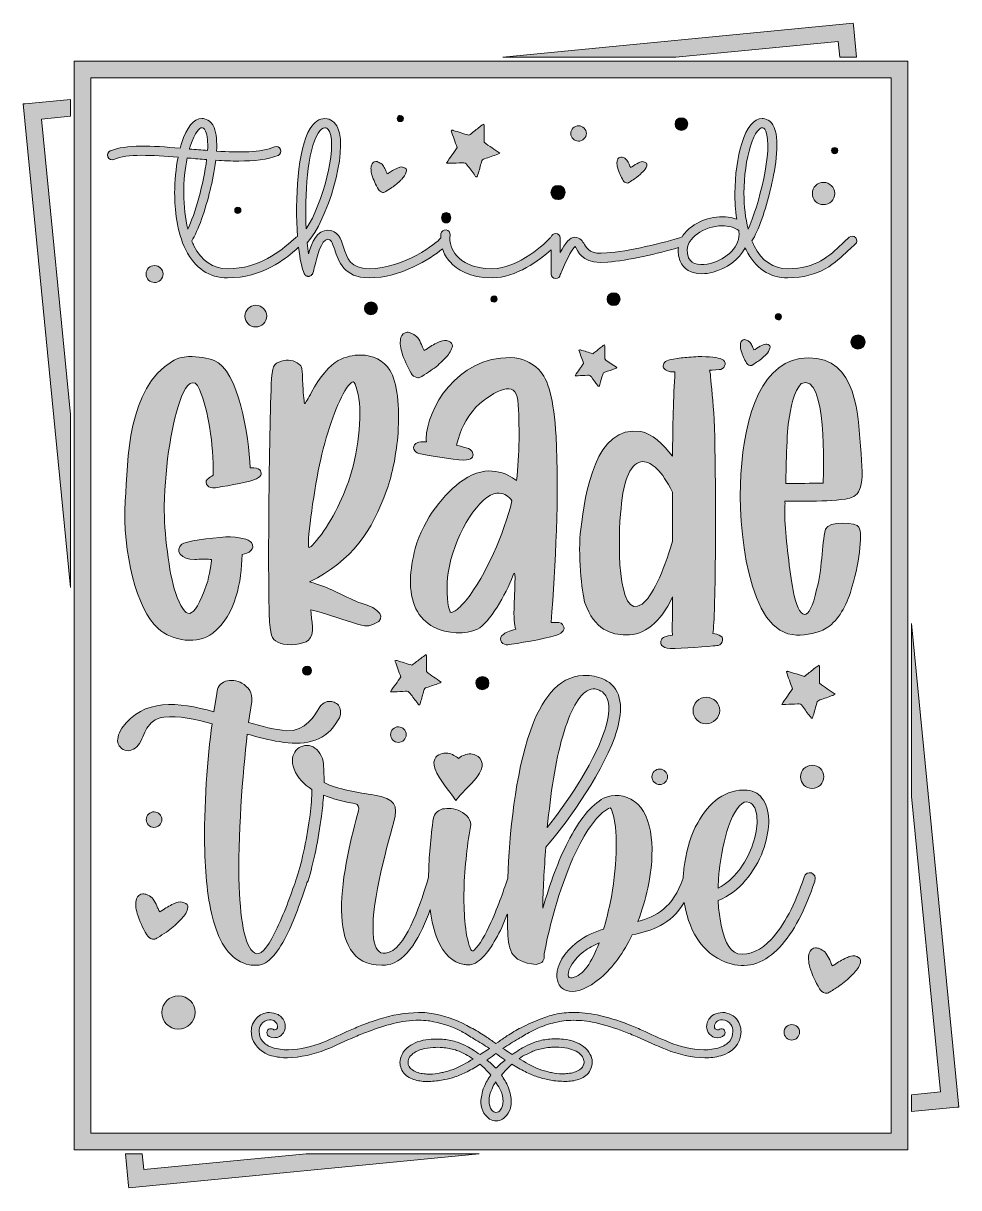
# Model space of a CAD drawing. Header units: inches. Extents: x 128 to 952, y -1054 to -28.
import ezdxf

# ---------------------------------------------------------------- set-up
doc = ezdxf.new("R2010")
doc.units = ezdxf.units.IN
doc.header["$MEASUREMENT"] = 0
doc.layers.add('Layer 1', color=7, linetype='Continuous')

# ---------------------------------------------------------------- blocks, each defined once
blk = doc.blocks.new('block 3')
at = {"layer": 'Layer 1', "true_color": 0xffffff}
h = blk.add_hatch(color=7, dxfattribs=at)
h.dxf.hatch_style = 2
edge = h.paths.add_edge_path()
edge.add_spline(control_points=[(815.4, -780.2), (807.5, -803.8), (797.7, -823.1), (786.3, -834.9), (777.6, -844.3), (767.8, -849), (757.1, -847.5), (748.9, -845.5), (743.8, -833.3), (741.4, -816.8), (740.6, -811.7), (739.8, -806.6), (739.8, -800.7), (758.7, -793.2), (772.1, -775.1), (779.2, -757), (782.3, -748.7), (783.9, -740.1), (784.3, -732.6), (784.3, -724.4), (783.1, -717.3), (779.6, -712.2), (776.4, -707.1), (771.7, -703.9), (765.4, -703.5), (746.5, -701.9), (731.6, -714.1), (721.7, -732.2), (715.8, -742.5), (712.3, -754.6), (710.3, -767.2), (709.6, -771.8), (709.1, -776.4), (708.9, -781), (699.8, -807.1), (685, -814.9), (669, -819.2), (672.6, -809.3), (675.7, -799.5), (677.7, -789.7), (681.2, -773.9), (682.4, -757.8), (680.8, -744.8), (679.3, -730.7), (674.2, -719.2), (665.9, -713.3), (658, -707.4), (647.4, -706.3), (638.8, -710.6), (628.1, -716.1), (617.1, -729.9), (607.3, -749.1), (599, -765.3), (591.6, -785.3), (585.3, -807.4), (585.3, -791.6), (586.4, -773.1), (588, -753.5), (602.2, -737.7), (635.6, -692.5), (648.6, -656.7), (651.7, -647.7), (653.7, -639), (653.7, -631.1), (653.7, -622.9), (651.3, -615.4), (645.8, -610.3), (643.5, -607.9), (640.3, -606.4), (636.8, -604.8), (630.9, -602.8), (625.8, -602), (620.7, -602.4), (609.7, -602.8), (600.2, -608.3), (592.3, -617.4), (584.9, -626), (579, -637.8), (574.3, -651.2), (560.8, -689.2), (555.8, -742.6), (554.4, -780.9), (551.6, -789.3), (546.2, -805.4), (539.6, -819.9), (534.9, -830.6), (529.4, -840), (524.7, -844.3), (523.5, -845.5), (522.3, -845.1), (521.9, -843.9), (520, -840), (518, -832.1), (516.8, -821.9), (515.3, -805.8), (515.3, -784.9), (517.6, -764.1), (518.4, -754.3), (520, -744.8), (521.5, -735.8), (522.7, -729.9), (518.4, -724.8), (512.5, -722), (510.1, -720.8), (507.4, -720), (504.6, -719.6), (501.9, -719.2), (499.1, -719.6), (496.8, -720), (492, -721.6), (488.5, -725.1), (488.5, -731), (485.9, -749.3), (484.8, -765.9), (484.6, -780.1), (484.6, -780.2), (484.6, -780.2), (484.6, -780.2), (484.6, -780.2), (483.4, -784.5), (483.4, -784.5), (476.3, -806.2), (464.1, -844.7), (446.8, -847.1), (440.5, -847.9), (437.4, -842.8), (436.2, -834.1), (432.7, -808.1), (446.8, -757.4), (453.9, -731.4), (458.2, -716.5), (454.7, -711), (437, -707.8), (422.4, -705.5), (405.1, -702.7), (392.5, -696.8), (392.5, -689.7), (392.5, -683.5), (391.7, -678.3), (390.2, -670.9), (385.8, -666.1), (381.1, -664.6), (378.8, -663.8), (376, -663.8), (373.7, -664.6), (371.7, -665), (369.3, -666.5), (367.8, -668.5), (364.6, -672), (363.4, -677.9), (366.2, -685), (369.3, -692.5), (374.8, -698.4), (381.9, -702.7), (381.9, -709.8), (381.1, -717.3), (380.3, -725.1), (377.6, -744), (373.3, -766.1), (368.5, -780.2), (368.5, -780.2), (368.5, -780.3), (368.5, -780.3), (364.6, -792.1), (358.3, -810.1), (351.2, -824.7), (344.9, -838), (338.3, -848.7), (333.1, -847.5), (323.3, -845.1), (319, -820.7), (317.8, -788.5), (316.2, -744.8), (321, -688.2), (324.9, -654), (334.7, -656.7), (344.2, -659.5), (353.2, -660.6), (353.2, -660.6), (357.1, -661.4), (357.1, -661.4), (377.2, -663.8), (394.5, -660.2), (405.1, -641.4), (407.9, -636.6), (407.5, -632.7), (405.9, -629.6), (405.1, -628), (403.9, -627.2), (402.4, -626.4), (401.2, -625.6), (399.6, -625.2), (398, -625.2), (394.5, -624.8), (390.6, -626.8), (387.8, -631.5), (384.7, -637), (376.4, -651.6), (359.5, -651.2), (349.3, -650), (337.9, -647.3), (326.1, -643.7), (326.1, -643.7), (328.8, -625.2), (328.8, -625.2), (330, -617.8), (325.7, -612.3), (320.2, -609.1), (318.2, -607.9), (315.4, -607.1), (313.1, -606.8), (310.3, -606.8), (308, -606.8), (305.6, -607.5), (301.3, -609.1), (298.1, -612.7), (298.1, -618.2), (298.1, -618.2), (295.4, -634.3), (295.4, -634.3), (263.9, -625.6), (233.6, -622.1), (214.4, -648.8), (210.8, -654.3), (210, -659.5), (211.2, -662.6), (212.4, -665), (213.6, -666.5), (215.5, -667.7), (217.5, -668.5), (219.9, -668.9), (221.8, -668.5), (225.8, -667.3), (229.7, -664.2), (232.1, -658.3), (234, -652.8), (236.4, -648.1), (240.3, -644.1), (243.1, -641.4), (246.6, -639.8), (251.3, -639), (264.3, -637.8), (278.9, -640.6), (293.8, -644.9), (289.9, -674.4), (286.3, -717.7), (287.5, -757), (287.9, -781.4), (290.7, -804.6), (296.2, -822.3), (302.1, -841.2), (311.9, -854.2), (326.5, -857.3), (328.8, -857.7), (331.2, -857.7), (333.5, -857.7), (343.8, -857.7), (352.8, -845.1), (360.7, -829), (367.4, -814.7), (373.5, -797.2), (377.4, -785), (377.8, -784.6), (378.1, -784), (378.4, -783.4), (383.1, -768.4), (387.8, -746), (390.2, -726.3), (391, -720), (391.7, -713.7), (392.1, -707.8), (400.8, -711.4), (410.2, -713.7), (419.7, -715.3), (422.8, -716.1), (423.6, -718.1), (422.8, -721.6), (417.3, -742.1), (407.5, -779.4), (407.9, -809.3), (408.3, -836.5), (416.9, -857.7), (443.3, -857.7), (444.5, -857.7), (446.4, -857.7), (448, -857.3), (465.9, -855), (477.8, -830.8), (486, -808.7), (487.3, -819.1), (489.5, -827.9), (492.4, -834.9), (497.6, -847.9), (505.8, -855.3), (516, -856.9), (517.2, -857.3), (518.4, -857.3), (519.6, -857.3), (522.3, -857.3), (523.5, -856.9), (525.9, -855.7), (534.5, -851), (542.4, -838.4), (549.1, -824.3), (550.8, -820.4), (552.4, -816.5), (554, -812.6), (554, -815.9), (554.1, -818.8), (554.2, -821.1), (554.2, -821.1), (554.2, -825.1), (554.2, -825.1), (555, -842.8), (555.4, -855), (579.4, -856.9), (579.8, -856.9), (580.5, -856.9), (581.3, -856.5), (586.4, -855.3), (586.8, -851.4), (586.4, -847.5), (593.5, -811.3), (604.1, -778.2), (616.3, -753.9), (625.8, -735), (636, -722.4), (644.7, -718.9), (645.8, -719.6), (646.6, -722), (647.4, -725.9), (649.8, -733.4), (650.2, -745.2), (649.8, -758.6), (649.4, -772.3), (647.4, -787.7), (644.7, -803), (642.7, -810.9), (641.1, -818.8), (638.8, -825.8), (630.9, -828.2), (623, -831.7), (615.6, -837.2), (603.4, -846.7), (597.9, -857.7), (597.5, -866), (597.5, -869.5), (598.2, -872.7), (599.8, -875), (601.8, -878.2), (604.9, -880.1), (608.5, -880.5), (615.2, -881.7), (624.6, -878.6), (636.4, -868.7), (647, -859.7), (656.5, -846.3), (663.9, -831), (681.3, -827.2), (697.8, -822.2), (709.9, -802.4), (710.1, -803.3), (710.2, -804.2), (710.3, -805), (714.7, -829.4), (727.6, -850.2), (751.2, -856.5), (767, -860.9), (781.5, -855), (793.7, -842), (806.3, -829), (816.5, -808.5), (824.8, -783.8), (827.6, -775.9), (817.3, -773.1), (815.4, -780.2)], knot_values=[0, 0, 0, 0, 1, 1, 1, 2, 2, 2, 3, 3, 3, 4, 4, 4, 5, 5, 5, 6, 6, 6, 7, 7, 7, 8, 8, 8, 9, 9, 9, 10, 10, 10, 11, 11, 11, 12, 12, 12, 13, 13, 13, 14, 14, 14, 15, 15, 15, 16, 16, 16, 17, 17, 17, 18, 18, 18, 19, 19, 19, 20, 20, 20, 21, 21, 21, 22, 22, 22, 23, 23, 23, 24, 24, 24, 25, 25, 25, 26, 26, 26, 27, 27, 27, 28, 28, 28, 29, 29, 29, 30, 30, 30, 31, 31, 31, 32, 32, 32, 33, 33, 33, 34, 34, 34, 35, 35, 35, 36, 36, 36, 37, 37, 37, 38, 38, 38, 39, 39, 39, 40, 40, 40, 41, 41, 41, 42, 42, 42, 43, 43, 43, 44, 44, 44, 45, 45, 45, 46, 46, 46, 47, 47, 47, 48, 48, 48, 49, 49, 49, 50, 50, 50, 51, 51, 51, 52, 52, 52, 53, 53, 53, 54, 54, 54, 55, 55, 55, 56, 56, 56, 57, 57, 57, 58, 58, 58, 59, 59, 59, 60, 60, 60, 61, 61, 61, 62, 62, 62, 63, 63, 63, 64, 64, 64, 65, 65, 65, 66, 66, 66, 67, 67, 67, 68, 68, 68, 69, 69, 69, 70, 70, 70, 71, 71, 71, 72, 72, 72, 73, 73, 73, 74, 74, 74, 75, 75, 75, 76, 76, 76, 77, 77, 77, 78, 78, 78, 79, 79, 79, 80, 80, 80, 81, 81, 81, 82, 82, 82, 83, 83, 83, 84, 84, 84, 85, 85, 85, 86, 86, 86, 87, 87, 87, 88, 88, 88, 89, 89, 89, 90, 90, 90, 91, 91, 91, 92, 92, 92, 93, 93, 93, 94, 94, 94, 95, 95, 95, 96, 96, 96, 97, 97, 97, 98, 98, 98, 99, 99, 99, 100, 100, 100, 101, 101, 101, 102, 102, 102, 103, 103, 103, 104, 104, 104, 105, 105, 105, 106, 106, 106, 107, 107, 107, 108, 108, 108, 109, 109, 109, 110, 110, 110, 111, 111, 111, 112, 112, 112, 113, 113, 113, 114, 114, 114, 115, 115, 115, 116, 116, 116, 117, 117, 117, 118, 118, 118, 119, 119, 119, 120, 120, 120, 121, 121, 121, 122, 122, 122, 123, 123, 123, 124, 124, 124, 125, 125, 125, 125], degree=3, periodic=1)
edge = h.paths.add_edge_path()
edge.add_spline(control_points=[(740.6, -775.1), (742.2, -760.9), (745, -746.8), (748.9, -735.4), (753.2, -722.8), (759.1, -713.7), (765, -713.7), (767.8, -714.1), (769.7, -715.3), (771.3, -717.7), (773.3, -721.2), (774.1, -726.3), (774.1, -732.2), (773.7, -738.9), (772.1, -746), (769.3, -753.5), (763.8, -768), (754, -782.2), (739.8, -789.7), (739.8, -784.5), (740.2, -779.8), (740.6, -775.1)], knot_values=[0, 0, 0, 0, 1, 1, 1, 2, 2, 2, 3, 3, 3, 4, 4, 4, 5, 5, 5, 6, 6, 6, 7, 7, 7, 7], degree=3, periodic=1)
edge = h.paths.add_edge_path()
edge.add_spline(control_points=[(590.4, -725.1), (593.5, -696.4), (598.2, -668.5), (605.3, -647.7), (612, -628), (619.9, -615), (629.7, -614.2), (630.9, -614.2), (632.1, -614.2), (633.3, -614.6), (635.6, -615.4), (637.6, -616.6), (638.8, -617.8), (641.9, -620.9), (643.5, -625.6), (643.5, -631.1), (643.5, -637.4), (641.9, -645.3), (638.8, -653.6), (628.9, -681.9), (605.3, -716.1), (589.2, -736.2), (589.2, -736.2), (590.4, -725.1), (590.4, -725.1)], knot_values=[0, 0, 0, 0, 1, 1, 1, 2, 2, 2, 3, 3, 3, 4, 4, 4, 5, 5, 5, 6, 6, 6, 7, 7, 7, 8, 8, 8, 8], degree=3, periodic=1)
edge = h.paths.add_edge_path()
edge.add_spline(control_points=[(611.2, -868.7), (608.5, -869.1), (607.7, -868.7), (607.7, -866), (607.7, -860.5), (612.4, -852.6), (621.5, -845.5), (625.8, -842.4), (630.1, -840), (634.8, -838), (628.5, -855), (620.7, -867.1), (611.2, -868.7)], knot_values=[0, 0, 0, 0, 1, 1, 1, 2, 2, 2, 3, 3, 3, 4, 4, 4, 4], degree=3, periodic=1)
h = blk.add_hatch(color=7, dxfattribs=at)
h.dxf.hatch_style = 2
edge = h.paths.add_edge_path()
edge.add_spline(control_points=[(505, -707.4), (505, -707.4), (508.6, -712.6), (508.6, -712.6), (508.6, -712.6), (512.5, -707.8), (512.5, -707.8), (512.5, -707.8), (519.2, -700.8), (519.2, -700.8), (527.1, -692.5), (534.9, -684.2), (531, -677.2), (529.4, -674.4), (527.4, -672.8), (524.7, -672), (522.7, -671.3), (520.8, -671.3), (518.8, -671.7), (517.2, -672), (515.3, -672.8), (513.7, -673.6), (513.7, -673.6), (510.9, -675.6), (510.9, -675.6), (509.7, -674.4), (508.6, -673.6), (507, -672.8), (505, -671.7), (503.5, -670.9), (501.5, -670.9), (499.1, -670.5), (496.8, -670.9), (495.2, -671.7), (492.8, -672.4), (491.3, -673.6), (490.1, -676), (486.5, -682.7), (494.8, -693.7), (501.1, -702.3), (502.7, -704.3), (503.8, -706.3), (505, -707.4)], knot_values=[0, 0, 0, 0, 1, 1, 1, 2, 2, 2, 3, 3, 3, 4, 4, 4, 5, 5, 5, 6, 6, 6, 7, 7, 7, 8, 8, 8, 9, 9, 9, 10, 10, 10, 11, 11, 11, 12, 12, 12, 13, 13, 13, 14, 14, 14, 14], degree=3, periodic=1)
at = {"layer": 'Layer 1', "lineweight": 0}
for points, knots in [([(815.4, -780.2), (807.5, -803.8), (797.7, -823.1), (786.3, -834.9), (777.6, -844.3), (767.8, -849), (757.1, -847.5), (748.9, -845.5), (743.8, -833.3), (741.4, -816.8), (740.6, -811.7), (739.8, -806.6), (739.8, -800.7), (758.7, -793.2), (772.1, -775.1), (779.2, -757), (782.3, -748.7), (783.9, -740.1), (784.3, -732.6), (784.3, -724.4), (783.1, -717.3), (779.6, -712.2), (776.4, -707.1), (771.7, -703.9), (765.4, -703.5), (746.5, -701.9), (731.6, -714.1), (721.7, -732.2), (715.8, -742.5), (712.3, -754.6), (710.3, -767.2), (709.6, -771.8), (709.1, -776.4), (708.9, -781), (699.8, -807.1), (685, -814.9), (669, -819.2), (672.6, -809.3), (675.7, -799.5), (677.7, -789.7), (681.2, -773.9), (682.4, -757.8), (680.8, -744.8), (679.3, -730.7), (674.2, -719.2), (665.9, -713.3), (658, -707.4), (647.4, -706.3), (638.8, -710.6), (628.1, -716.1), (617.1, -729.9), (607.3, -749.1), (599, -765.3), (591.6, -785.3), (585.3, -807.4), (585.3, -791.6), (586.4, -773.1), (588, -753.5), (602.2, -737.7), (635.6, -692.5), (648.6, -656.7), (651.7, -647.7), (653.7, -639), (653.7, -631.1), (653.7, -622.9), (651.3, -615.4), (645.8, -610.3), (643.5, -607.9), (640.3, -606.4), (636.8, -604.8), (630.9, -602.8), (625.8, -602), (620.7, -602.4), (609.7, -602.8), (600.2, -608.3), (592.3, -617.4), (584.9, -626), (579, -637.8), (574.3, -651.2), (560.8, -689.2), (555.8, -742.6), (554.4, -780.9), (551.6, -789.3), (546.2, -805.4), (539.6, -819.9), (534.9, -830.6), (529.4, -840), (524.7, -844.3), (523.5, -845.5), (522.3, -845.1), (521.9, -843.9), (520, -840), (518, -832.1), (516.8, -821.9), (515.3, -805.8), (515.3, -784.9), (517.6, -764.1), (518.4, -754.3), (520, -744.8), (521.5, -735.8), (522.7, -729.9), (518.4, -724.8), (512.5, -722), (510.1, -720.8), (507.4, -720), (504.6, -719.6), (501.9, -719.2), (499.1, -719.6), (496.8, -720), (492, -721.6), (488.5, -725.1), (488.5, -731), (485.9, -749.3), (484.8, -765.9), (484.6, -780.1), (484.6, -780.2), (484.6, -780.2), (484.6, -780.2), (484.6, -780.2), (483.4, -784.5), (483.4, -784.5), (476.3, -806.2), (464.1, -844.7), (446.8, -847.1), (440.5, -847.9), (437.4, -842.8), (436.2, -834.1), (432.7, -808.1), (446.8, -757.4), (453.9, -731.4), (458.2, -716.5), (454.7, -711), (437, -707.8), (422.4, -705.5), (405.1, -702.7), (392.5, -696.8), (392.5, -689.7), (392.5, -683.5), (391.7, -678.3), (390.2, -670.9), (385.8, -666.1), (381.1, -664.6), (378.8, -663.8), (376, -663.8), (373.7, -664.6), (371.7, -665), (369.3, -666.5), (367.8, -668.5), (364.6, -672), (363.4, -677.9), (366.2, -685), (369.3, -692.5), (374.8, -698.4), (381.9, -702.7), (381.9, -709.8), (381.1, -717.3), (380.3, -725.1), (377.6, -744), (373.3, -766.1), (368.5, -780.2), (368.5, -780.2), (368.5, -780.3), (368.5, -780.3), (364.6, -792.1), (358.3, -810.1), (351.2, -824.7), (344.9, -838), (338.3, -848.7), (333.1, -847.5), (323.3, -845.1), (319, -820.7), (317.8, -788.5), (316.2, -744.8), (321, -688.2), (324.9, -654), (334.7, -656.7), (344.2, -659.5), (353.2, -660.6), (353.2, -660.6), (357.1, -661.4), (357.1, -661.4), (377.2, -663.8), (394.5, -660.2), (405.1, -641.4), (407.9, -636.6), (407.5, -632.7), (405.9, -629.6), (405.1, -628), (403.9, -627.2), (402.4, -626.4), (401.2, -625.6), (399.6, -625.2), (398, -625.2), (394.5, -624.8), (390.6, -626.8), (387.8, -631.5), (384.7, -637), (376.4, -651.6), (359.5, -651.2), (349.3, -650), (337.9, -647.3), (326.1, -643.7), (326.1, -643.7), (328.8, -625.2), (328.8, -625.2), (330, -617.8), (325.7, -612.3), (320.2, -609.1), (318.2, -607.9), (315.4, -607.1), (313.1, -606.8), (310.3, -606.8), (308, -606.8), (305.6, -607.5), (301.3, -609.1), (298.1, -612.7), (298.1, -618.2), (298.1, -618.2), (295.4, -634.3), (295.4, -634.3), (263.9, -625.6), (233.6, -622.1), (214.4, -648.8), (210.8, -654.3), (210, -659.5), (211.2, -662.6), (212.4, -665), (213.6, -666.5), (215.5, -667.7), (217.5, -668.5), (219.9, -668.9), (221.8, -668.5), (225.8, -667.3), (229.7, -664.2), (232.1, -658.3), (234, -652.8), (236.4, -648.1), (240.3, -644.1), (243.1, -641.4), (246.6, -639.8), (251.3, -639), (264.3, -637.8), (278.9, -640.6), (293.8, -644.9), (289.9, -674.4), (286.3, -717.7), (287.5, -757), (287.9, -781.4), (290.7, -804.6), (296.2, -822.3), (302.1, -841.2), (311.9, -854.2), (326.5, -857.3), (328.8, -857.7), (331.2, -857.7), (333.5, -857.7), (343.8, -857.7), (352.8, -845.1), (360.7, -829), (367.4, -814.7), (373.5, -797.2), (377.4, -785), (377.8, -784.6), (378.1, -784), (378.4, -783.4), (383.1, -768.4), (387.8, -746), (390.2, -726.3), (391, -720), (391.7, -713.7), (392.1, -707.8), (400.8, -711.4), (410.2, -713.7), (419.7, -715.3), (422.8, -716.1), (423.6, -718.1), (422.8, -721.6), (417.3, -742.1), (407.5, -779.4), (407.9, -809.3), (408.3, -836.5), (416.9, -857.7), (443.3, -857.7), (444.5, -857.7), (446.4, -857.7), (448, -857.3), (465.9, -855), (477.8, -830.8), (486, -808.7), (487.3, -819.1), (489.5, -827.9), (492.4, -834.9), (497.6, -847.9), (505.8, -855.3), (516, -856.9), (517.2, -857.3), (518.4, -857.3), (519.6, -857.3), (522.3, -857.3), (523.5, -856.9), (525.9, -855.7), (534.5, -851), (542.4, -838.4), (549.1, -824.3), (550.8, -820.4), (552.4, -816.5), (554, -812.6), (554, -815.9), (554.1, -818.8), (554.2, -821.1), (554.2, -821.1), (554.2, -825.1), (554.2, -825.1), (555, -842.8), (555.4, -855), (579.4, -856.9), (579.8, -856.9), (580.5, -856.9), (581.3, -856.5), (586.4, -855.3), (586.8, -851.4), (586.4, -847.5), (593.5, -811.3), (604.1, -778.2), (616.3, -753.9), (625.8, -735), (636, -722.4), (644.7, -718.9), (645.8, -719.6), (646.6, -722), (647.4, -725.9), (649.8, -733.4), (650.2, -745.2), (649.8, -758.6), (649.4, -772.3), (647.4, -787.7), (644.7, -803), (642.7, -810.9), (641.1, -818.8), (638.8, -825.8), (630.9, -828.2), (623, -831.7), (615.6, -837.2), (603.4, -846.7), (597.9, -857.7), (597.5, -866), (597.5, -869.5), (598.2, -872.7), (599.8, -875), (601.8, -878.2), (604.9, -880.1), (608.5, -880.5), (615.2, -881.7), (624.6, -878.6), (636.4, -868.7), (647, -859.7), (656.5, -846.3), (663.9, -831), (681.3, -827.2), (697.8, -822.2), (709.9, -802.4), (710.1, -803.3), (710.2, -804.2), (710.3, -805), (714.7, -829.4), (727.6, -850.2), (751.2, -856.5), (767, -860.9), (781.5, -855), (793.7, -842), (806.3, -829), (816.5, -808.5), (824.8, -783.8), (827.6, -775.9), (817.3, -773.1), (815.4, -780.2)], [0, 0, 0, 0, 1, 1, 1, 2, 2, 2, 3, 3, 3, 4, 4, 4, 5, 5, 5, 6, 6, 6, 7, 7, 7, 8, 8, 8, 9, 9, 9, 10, 10, 10, 11, 11, 11, 12, 12, 12, 13, 13, 13, 14, 14, 14, 15, 15, 15, 16, 16, 16, 17, 17, 17, 18, 18, 18, 19, 19, 19, 20, 20, 20, 21, 21, 21, 22, 22, 22, 23, 23, 23, 24, 24, 24, 25, 25, 25, 26, 26, 26, 27, 27, 27, 28, 28, 28, 29, 29, 29, 30, 30, 30, 31, 31, 31, 32, 32, 32, 33, 33, 33, 34, 34, 34, 35, 35, 35, 36, 36, 36, 37, 37, 37, 38, 38, 38, 39, 39, 39, 40, 40, 40, 41, 41, 41, 42, 42, 42, 43, 43, 43, 44, 44, 44, 45, 45, 45, 46, 46, 46, 47, 47, 47, 48, 48, 48, 49, 49, 49, 50, 50, 50, 51, 51, 51, 52, 52, 52, 53, 53, 53, 54, 54, 54, 55, 55, 55, 56, 56, 56, 57, 57, 57, 58, 58, 58, 59, 59, 59, 60, 60, 60, 61, 61, 61, 62, 62, 62, 63, 63, 63, 64, 64, 64, 65, 65, 65, 66, 66, 66, 67, 67, 67, 68, 68, 68, 69, 69, 69, 70, 70, 70, 71, 71, 71, 72, 72, 72, 73, 73, 73, 74, 74, 74, 75, 75, 75, 76, 76, 76, 77, 77, 77, 78, 78, 78, 79, 79, 79, 80, 80, 80, 81, 81, 81, 82, 82, 82, 83, 83, 83, 84, 84, 84, 85, 85, 85, 86, 86, 86, 87, 87, 87, 88, 88, 88, 89, 89, 89, 90, 90, 90, 91, 91, 91, 92, 92, 92, 93, 93, 93, 94, 94, 94, 95, 95, 95, 96, 96, 96, 97, 97, 97, 98, 98, 98, 99, 99, 99, 100, 100, 100, 101, 101, 101, 102, 102, 102, 103, 103, 103, 104, 104, 104, 105, 105, 105, 106, 106, 106, 107, 107, 107, 108, 108, 108, 109, 109, 109, 110, 110, 110, 111, 111, 111, 112, 112, 112, 113, 113, 113, 114, 114, 114, 115, 115, 115, 116, 116, 116, 117, 117, 117, 118, 118, 118, 119, 119, 119, 120, 120, 120, 121, 121, 121, 122, 122, 122, 123, 123, 123, 124, 124, 124, 125, 125, 125, 125]), ([(590.4, -725.1), (593.5, -696.4), (598.2, -668.5), (605.3, -647.7), (612, -628), (619.9, -615), (629.7, -614.2), (630.9, -614.2), (632.1, -614.2), (633.3, -614.6), (635.6, -615.4), (637.6, -616.6), (638.8, -617.8), (641.9, -620.9), (643.5, -625.6), (643.5, -631.1), (643.5, -637.4), (641.9, -645.3), (638.8, -653.6), (628.9, -681.9), (605.3, -716.1), (589.2, -736.2), (589.2, -736.2), (590.4, -725.1), (590.4, -725.1)], [0, 0, 0, 0, 1, 1, 1, 2, 2, 2, 3, 3, 3, 4, 4, 4, 5, 5, 5, 6, 6, 6, 7, 7, 7, 8, 8, 8, 8]), ([(505, -707.4), (505, -707.4), (508.6, -712.6), (508.6, -712.6), (508.6, -712.6), (512.5, -707.8), (512.5, -707.8), (512.5, -707.8), (519.2, -700.8), (519.2, -700.8), (527.1, -692.5), (534.9, -684.2), (531, -677.2), (529.4, -674.4), (527.4, -672.8), (524.7, -672), (522.7, -671.3), (520.8, -671.3), (518.8, -671.7), (517.2, -672), (515.3, -672.8), (513.7, -673.6), (513.7, -673.6), (510.9, -675.6), (510.9, -675.6), (509.7, -674.4), (508.6, -673.6), (507, -672.8), (505, -671.7), (503.5, -670.9), (501.5, -670.9), (499.1, -670.5), (496.8, -670.9), (495.2, -671.7), (492.8, -672.4), (491.3, -673.6), (490.1, -676), (486.5, -682.7), (494.8, -693.7), (501.1, -702.3), (502.7, -704.3), (503.8, -706.3), (505, -707.4)], [0, 0, 0, 0, 1, 1, 1, 2, 2, 2, 3, 3, 3, 4, 4, 4, 5, 5, 5, 6, 6, 6, 7, 7, 7, 8, 8, 8, 9, 9, 9, 10, 10, 10, 11, 11, 11, 12, 12, 12, 13, 13, 13, 14, 14, 14, 14]), ([(740.6, -775.1), (742.2, -760.9), (745, -746.8), (748.9, -735.4), (753.2, -722.8), (759.1, -713.7), (765, -713.7), (767.8, -714.1), (769.7, -715.3), (771.3, -717.7), (773.3, -721.2), (774.1, -726.3), (774.1, -732.2), (773.7, -738.9), (772.1, -746), (769.3, -753.5), (763.8, -768), (754, -782.2), (739.8, -789.7), (739.8, -784.5), (740.2, -779.8), (740.6, -775.1)], [0, 0, 0, 0, 1, 1, 1, 2, 2, 2, 3, 3, 3, 4, 4, 4, 5, 5, 5, 6, 6, 6, 7, 7, 7, 7]), ([(611.2, -868.7), (608.5, -869.1), (607.7, -868.7), (607.7, -866), (607.7, -860.5), (612.4, -852.6), (621.5, -845.5), (625.8, -842.4), (630.1, -840), (634.8, -838), (628.5, -855), (620.7, -867.1), (611.2, -868.7)], [0, 0, 0, 0, 1, 1, 1, 2, 2, 2, 3, 3, 3, 4, 4, 4, 4])]:
    blk.add_open_spline(points, degree=3, knots=knots, dxfattribs=at)
blk = doc.blocks.new('block 4')
at = {"layer": 'Layer 1', "true_color": 0xffffff}
h = blk.add_hatch(color=7, dxfattribs=at)
h.dxf.hatch_style = 2
h.paths.add_polyline_path([(910.2, -556.5), (910.2, -709), (935.5, -969.3), (910.2, -971.8), (910.2, -986.6), (950, -982.7), (951.7, -982.6)])
h.paths.add_polyline_path([(858.9, -29.3), (858.8, -27.7), (550.1, -57.7), (702.5, -57.7), (845.5, -43.8), (846.9, -57.7), (861.7, -57.7)])
h.paths.add_polyline_path([(169, -94.8), (129.2, -98.7), (127.5, -98.8), (169, -524.9), (169, -372.4), (143.7, -112.1), (169, -109.7)])
h.paths.add_polyline_path([(376.7, -1023.7), (233.7, -1037.6), (232.3, -1023.7), (217.5, -1023.7), (220.3, -1052.1), (220.4, -1053.7), (529.2, -1023.7)])
h = blk.add_hatch(color=7, dxfattribs=at)
h.dxf.hatch_style = 2
h.paths.add_polyline_path([(172.3, -61), (172.3, -1020.4), (906.9, -1020.4), (906.9, -61)])
h.paths.add_polyline_path([(187, -1005.6), (187, -75.8), (892.2, -75.8), (892.2, -1005.6)])
at = {"layer": 'Layer 1', "lineweight": 0}
for points in [[(858.9, -29.3), (858.8, -27.7), (550.1, -57.7), (702.5, -57.7), (845.5, -43.8), (846.9, -57.7), (861.7, -57.7), (858.9, -29.3)], [(172.3, -61), (172.3, -1020.4), (906.9, -1020.4), (906.9, -61), (172.3, -61)], [(187, -1005.6), (187, -75.8), (892.2, -75.8), (892.2, -1005.6), (187, -1005.6)], [(169, -94.8), (129.2, -98.7), (127.5, -98.8), (169, -524.9), (169, -372.4), (143.7, -112.1), (169, -109.7), (169, -94.8)], [(910.2, -556.5), (910.2, -709), (935.5, -969.3), (910.2, -971.8), (910.2, -986.6), (950, -982.7), (951.7, -982.6), (910.2, -556.5)], [(376.7, -1023.7), (233.7, -1037.6), (232.3, -1023.7), (217.5, -1023.7), (220.3, -1052.1), (220.4, -1053.7), (529.2, -1023.7), (376.7, -1023.7)]]:
    blk.add_lwpolyline(points, dxfattribs=at)
blk = doc.blocks.new('block 5')
at = {"layer": 'Layer 1', "true_color": 0xffffff}
h = blk.add_hatch(color=7, dxfattribs=at)
h.dxf.hatch_style = 2
edge = h.paths.add_edge_path()
edge.add_spline(control_points=[(574.5, -916.2), (579, -913.8), (583.6, -911.9), (588.3, -910.3), (593.3, -908.6), (598.5, -907.4), (603.8, -906.7), (606.5, -906.3), (609.3, -906.2), (612.1, -906.2), (618.5, -906.2), (624.9, -906.9), (631.1, -908.2), (639.8, -910.2), (648.4, -912.8), (656.7, -916.1), (660.4, -917.4), (664.2, -919), (668.4, -920.7), (677.1, -924.4), (685.4, -928.7), (694.1, -932), (704.9, -936.4), (716.4, -938.9), (728, -939.3), (732.8, -939.3), (737.5, -938.7), (742.1, -937.4), (751.7, -934.7), (759.9, -927.4), (759.9, -916.1), (759.8, -915), (759.7, -914), (759.6, -913), (759.1, -910.7), (758.3, -908.5), (757, -906.6), (754, -902.1), (748.9, -899.3), (743.5, -899.3), (743.5, -899.3), (743.5, -899.3), (743.5, -899.3), (740.9, -899.4), (738.3, -900), (736, -901.1), (733.1, -902.7), (731, -905.4), (730, -908.6), (729.7, -909.5), (729.6, -910.6), (729.6, -911.6), (729.4, -916.9), (733.5, -921.3), (738.8, -921.5), (738.9, -921.5), (739.1, -921.5), (739.2, -921.5), (742.3, -921.5), (745.8, -920.2), (745.8, -917), (745.9, -915.8), (745.3, -914.7), (744.3, -914.1), (742.9, -913.3), (741.1, -913.5), (739.9, -914.5), (739.7, -914.5), (739.4, -914.5), (739.2, -914.5), (738.5, -914.5), (737.8, -914.1), (737.2, -913.6), (736.7, -913.1), (736.4, -912.4), (736.4, -911.7), (736.7, -908.2), (739.7, -905.6), (743.2, -905.8), (743.3, -905.8), (743.4, -905.8), (743.5, -905.8), (746.5, -905.9), (749.3, -907.4), (750.9, -909.8), (752.1, -911.7), (752.7, -913.9), (752.7, -916.1), (752.7, -919.1), (751.7, -922.1), (749.9, -924.5), (747.6, -927.2), (744.6, -929.1), (741.2, -930.1), (736.6, -931.5), (731.8, -932.2), (727, -932.2), (716.4, -931.9), (705.9, -929.6), (696.2, -925.4), (688.2, -922), (680.3, -918.4), (672.5, -914.8), (668.7, -913.1), (665, -911.4), (660.5, -909.8), (651.6, -906.3), (642.4, -903.5), (633, -901.5), (626.2, -900.1), (619.2, -899.3), (612.1, -899.3), (606.7, -899.2), (601.2, -899.8), (595.9, -901), (591.5, -902), (587.2, -903.4), (583, -905.1), (577.3, -907.5), (571.6, -909.8), (566.1, -912.7), (561.8, -914.9), (557.7, -917.3), (553.7, -920), (550.9, -921.7), (548.4, -923.7), (545.8, -925.4), (545.8, -925.4), (544, -926.6), (544, -926.6), (544, -926.6), (542.2, -925.4), (542.2, -925.4), (539.5, -923.7), (537, -921.7), (534.3, -920), (530.3, -917.3), (526.2, -914.9), (521.9, -912.7), (512.2, -907.1), (501.7, -903.1), (490.7, -900.7), (485.8, -899.7), (480.8, -899.2), (475.7, -899.3), (463.9, -899.5), (452.1, -901.5), (440.9, -905.2), (436.4, -906.6), (431.9, -908.1), (427.5, -909.8), (423.2, -911.6), (419.3, -913.2), (415.6, -914.8), (407.7, -918.4), (399.8, -922.1), (391.9, -925.4), (382.1, -929.6), (371.7, -931.9), (361.1, -932.2), (356.3, -932.2), (351.5, -931.5), (346.9, -930.1), (343.5, -929.1), (340.5, -927.2), (338.2, -924.5), (336.3, -922.1), (335.4, -919.1), (335.4, -916.1), (335.3, -913.9), (335.9, -911.7), (337.1, -909.8), (338.8, -907.4), (341.6, -905.9), (344.5, -905.8), (348, -905.4), (351.2, -907.9), (351.6, -911.4), (351.6, -911.5), (351.6, -911.6), (351.6, -911.7), (351.6, -912.4), (351.4, -913.1), (350.8, -913.6), (350.3, -914.1), (349.6, -914.5), (348.8, -914.5), (348.6, -914.5), (348.4, -914.5), (348.2, -914.5), (347.4, -913.9), (346.4, -913.6), (345.4, -913.6), (344.8, -913.6), (344.2, -913.8), (343.7, -914.1), (342.8, -914.8), (342.2, -915.8), (342.2, -917), (342.2, -920.4), (345.6, -921.5), (348.8, -921.5), (349.9, -921.5), (351, -921.4), (352, -921), (355.9, -919.5), (358.4, -915.7), (358.4, -911.5), (358.4, -910.5), (358.3, -909.5), (358, -908.6), (357, -905.4), (354.9, -902.8), (352, -901.2), (349.6, -900), (347, -899.4), (344.4, -899.3), (343.2, -899.3), (341.9, -899.5), (340.7, -899.8), (336.8, -900.8), (333.3, -903.2), (331.1, -906.6), (329.9, -908.5), (329, -910.7), (328.7, -912.9), (328.5, -914), (328.4, -915), (328.4, -916.1), (328.4, -918.1), (328.7, -920.1), (329.3, -922.1), (332, -929.7), (338.4, -935.5), (346.3, -937.4), (350.8, -938.6), (355.6, -939.3), (360.3, -939.2), (371.9, -938.8), (383.4, -936.4), (394.2, -932), (403, -928.6), (411.2, -924.3), (419.9, -920.7), (424.1, -918.9), (428, -917.3), (431.6, -916.1), (445.9, -910.7), (460.6, -906.1), (476.2, -906.1), (478.9, -906.1), (481.5, -906.3), (484.2, -906.6), (485.8, -906.8), (487.6, -907.1), (489, -907.4), (497.6, -909.1), (506, -912), (513.8, -916.1), (517.5, -918), (521.1, -920.4), (524.6, -922.6), (529.1, -925.3), (533.8, -928.1), (538.2, -931.1), (536.1, -932.5), (533.9, -933.8), (531.9, -935.2), (531.9, -935.2), (530, -936.4), (530, -936.4), (527.9, -934.9), (525.7, -933.5), (523.6, -932.1), (522, -931.1), (520.3, -930.1), (518.5, -929.3), (515.8, -927.8), (512.9, -926.5), (510, -925.5), (506.2, -924.2), (502.3, -923.4), (498.3, -923), (496.2, -922.8), (494.2, -922.7), (492.2, -922.7), (490.1, -922.7), (487.3, -922.7), (484.9, -923), (481.4, -923.3), (478, -924), (474.7, -925.3), (472, -926.3), (469.4, -927.7), (467.1, -929.4), (464.6, -931.2), (462.6, -933.6), (461.2, -936.4), (460.1, -938.5), (459.5, -940.9), (459.4, -943.3), (459.4, -945.2), (459.8, -947), (460.5, -948.7), (461.3, -950.6), (462.4, -952.4), (463.9, -953.9), (465.3, -955.2), (466.9, -956.4), (468.7, -957.2), (472.3, -958.8), (476, -959.7), (479.9, -960), (484.3, -960.2), (488.8, -960), (493.1, -959.4), (495, -959.2), (496.9, -958.8), (498.8, -958.4), (501.8, -957.8), (504.8, -957), (507.8, -956.1), (511.5, -954.8), (515.1, -953.2), (518.5, -951.5), (522.5, -949.5), (526.4, -947.3), (530.1, -944.9), (533, -947.5), (535.8, -950.3), (538.3, -953.2), (538.3, -953.2), (539.4, -954.4), (539.4, -954.4), (537.1, -957.7), (535.1, -961.2), (533.5, -964.9), (532.5, -967.3), (531.8, -969.7), (531.4, -972.2), (531, -974.1), (530.7, -976.1), (530.7, -978), (530.7, -979.2), (530.8, -980.3), (531, -981.4), (531.5, -984.5), (532.8, -987.4), (534.7, -989.8), (535.7, -991.1), (537, -992.3), (538.4, -993.2), (541.9, -995.3), (546.3, -995.3), (549.8, -993.2), (551.2, -992.3), (552.5, -991.1), (553.5, -989.8), (555.5, -987.4), (556.7, -984.5), (557.2, -981.4), (557.4, -980.3), (557.5, -979.2), (557.5, -978), (557.5, -976.1), (557.3, -974.1), (556.8, -972.2), (556.4, -969.7), (555.7, -967.2), (554.7, -964.9), (553.1, -961.2), (551.1, -957.7), (548.8, -954.4), (548.8, -954.4), (549.9, -953.2), (549.9, -953.2), (552.4, -950.2), (555.2, -947.4), (558.1, -944.8), (561.9, -947.3), (565.7, -949.5), (569.7, -951.4), (573.2, -953.2), (576.8, -954.7), (580.4, -956), (583.4, -957), (586.4, -957.8), (589.4, -958.3), (591.3, -958.8), (593.2, -959.2), (595.1, -959.4), (599.5, -960), (603.9, -960.1), (608.3, -959.9), (612.2, -959.7), (616, -958.8), (619.5, -957.2), (621.3, -956.3), (622.9, -955.2), (624.3, -953.8), (625.8, -952.3), (627, -950.6), (627.7, -948.6), (628.4, -946.9), (628.8, -945.1), (628.8, -943.2), (628.8, -942.9), (628.8, -942.7), (628.8, -942.4), (628.7, -940.2), (628.1, -938.2), (627.1, -936.3), (625.7, -933.5), (623.7, -931.1), (621.2, -929.3), (618.9, -927.6), (616.3, -926.2), (613.6, -925.1), (610.4, -923.9), (606.9, -923.2), (603.5, -922.9), (601, -922.7), (598.6, -922.5), (596.2, -922.5), (594.1, -922.5), (592.1, -922.6), (590, -922.9), (586.1, -923.3), (582.1, -924.1), (578.3, -925.4), (575.4, -926.5), (572.5, -927.7), (569.8, -929.2), (568, -930), (566.4, -931), (564.7, -932), (562.6, -933.4), (560.4, -934.8), (558.3, -936.3), (557.7, -935.9), (557.1, -935.5), (556.4, -935.1), (554.4, -933.7), (552.2, -932.4), (550.1, -931), (554.6, -928), (559.2, -925.2), (563.7, -922.5), (567.3, -920.5), (570.8, -918.2), (574.5, -916.2)], knot_values=[0, 0, 0, 0, 1, 1, 1, 2, 2, 2, 3, 3, 3, 4, 4, 4, 5, 5, 5, 6, 6, 6, 7, 7, 7, 8, 8, 8, 9, 9, 9, 10, 10, 10, 11, 11, 11, 12, 12, 12, 13, 13, 13, 14, 14, 14, 15, 15, 15, 16, 16, 16, 17, 17, 17, 18, 18, 18, 19, 19, 19, 20, 20, 20, 21, 21, 21, 22, 22, 22, 23, 23, 23, 24, 24, 24, 25, 25, 25, 26, 26, 26, 27, 27, 27, 28, 28, 28, 29, 29, 29, 30, 30, 30, 31, 31, 31, 32, 32, 32, 33, 33, 33, 34, 34, 34, 35, 35, 35, 36, 36, 36, 37, 37, 37, 38, 38, 38, 39, 39, 39, 40, 40, 40, 41, 41, 41, 42, 42, 42, 43, 43, 43, 44, 44, 44, 45, 45, 45, 46, 46, 46, 47, 47, 47, 48, 48, 48, 49, 49, 49, 50, 50, 50, 51, 51, 51, 52, 52, 52, 53, 53, 53, 54, 54, 54, 55, 55, 55, 56, 56, 56, 57, 57, 57, 58, 58, 58, 59, 59, 59, 60, 60, 60, 61, 61, 61, 62, 62, 62, 63, 63, 63, 64, 64, 64, 65, 65, 65, 66, 66, 66, 67, 67, 67, 68, 68, 68, 69, 69, 69, 70, 70, 70, 71, 71, 71, 72, 72, 72, 73, 73, 73, 74, 74, 74, 75, 75, 75, 76, 76, 76, 77, 77, 77, 78, 78, 78, 79, 79, 79, 80, 80, 80, 81, 81, 81, 82, 82, 82, 83, 83, 83, 84, 84, 84, 85, 85, 85, 86, 86, 86, 87, 87, 87, 88, 88, 88, 89, 89, 89, 90, 90, 90, 91, 91, 91, 92, 92, 92, 93, 93, 93, 94, 94, 94, 95, 95, 95, 96, 96, 96, 97, 97, 97, 98, 98, 98, 99, 99, 99, 100, 100, 100, 101, 101, 101, 102, 102, 102, 103, 103, 103, 104, 104, 104, 105, 105, 105, 106, 106, 106, 107, 107, 107, 108, 108, 108, 109, 109, 109, 110, 110, 110, 111, 111, 111, 112, 112, 112, 113, 113, 113, 114, 114, 114, 115, 115, 115, 116, 116, 116, 117, 117, 117, 118, 118, 118, 119, 119, 119, 120, 120, 120, 121, 121, 121, 122, 122, 122, 123, 123, 123, 124, 124, 124, 125, 125, 125, 126, 126, 126, 127, 127, 127, 128, 128, 128, 129, 129, 129, 130, 130, 130, 131, 131, 131, 132, 132, 132, 133, 133, 133, 134, 134, 134, 135, 135, 135, 136, 136, 136, 137, 137, 137, 138, 138, 138, 139, 139, 139, 140, 140, 140, 141, 141, 141, 142, 142, 142, 143, 143, 143, 144, 144, 144, 145, 145, 145, 146, 146, 146, 147, 147, 147, 148, 148, 148, 149, 149, 149, 150, 150, 150, 150], degree=3, periodic=1)
edge = h.paths.add_edge_path()
edge.add_spline(control_points=[(515.5, -945), (513.1, -946.2), (510.8, -947.5), (508.4, -948.6), (505.4, -949.8), (502.3, -950.8), (499.1, -951.7), (497.9, -952), (496.5, -952.2), (495.2, -952.5), (492.1, -953.2), (488.8, -953.6), (485.6, -953.6), (484, -953.6), (482.3, -953.5), (480.7, -953.3), (477, -953.1), (473.5, -951.9), (470.3, -949.9), (467.9, -948.5), (466.5, -945.9), (466.5, -943.1), (466.5, -941.6), (467, -940), (467.9, -938.7), (469, -937.1), (470.4, -935.8), (472, -934.7), (474, -933.4), (476.2, -932.4), (478.5, -931.8), (481.8, -930.8), (485.2, -930.2), (488.7, -930.2), (491.4, -929.9), (494.2, -929.9), (497, -930.2), (500.8, -930.5), (504.5, -931.2), (508.2, -932.3), (509.7, -932.8), (511.2, -933.3), (512.6, -933.9), (514.2, -934.7), (515.7, -935.4), (517.3, -936.2), (519.6, -937.4), (521.7, -938.8), (523.8, -940.3), (521.9, -941.4), (517.5, -944.1), (515.5, -945), (515.5, -945), (515.5, -945), (515.5, -945)], knot_values=[0, 0, 0, 0, 1, 1, 1, 2, 2, 2, 3, 3, 3, 4, 4, 4, 5, 5, 5, 6, 6, 6, 7, 7, 7, 8, 8, 8, 9, 9, 9, 10, 10, 10, 11, 11, 11, 12, 12, 12, 13, 13, 13, 14, 14, 14, 15, 15, 15, 16, 16, 16, 17, 17, 17, 18, 18, 18, 18], degree=3, periodic=1)
edge = h.paths.add_edge_path()
edge.add_spline(control_points=[(570.8, -936.2), (570.8, -936.2), (575.5, -933.9), (575.5, -933.9), (576.9, -933.2), (578.4, -932.7), (579.9, -932.2), (583.5, -931.2), (587.3, -930.4), (591.1, -930.1), (592.4, -930), (593.6, -929.9), (594.8, -929.9), (596.3, -929.9), (597.9, -929.9), (599.4, -929.9), (602.9, -930), (606.3, -930.5), (609.6, -931.5), (611.9, -932.2), (614.1, -933.1), (616.1, -934.4), (617.7, -935.5), (619.1, -936.9), (620.2, -938.5), (621.1, -939.8), (621.6, -941.3), (621.6, -942.9), (621.6, -943.4), (621.6, -944), (621.4, -944.6), (620.9, -946.7), (619.6, -948.5), (617.7, -949.7), (614.6, -951.6), (611.1, -952.8), (607.4, -953), (605.7, -953.2), (604.1, -953.3), (602.5, -953.3), (599.2, -953.3), (596, -953), (592.9, -952.3), (591.6, -952), (590.2, -951.8), (589, -951.4), (585.8, -950.6), (582.7, -949.5), (579.7, -948.3), (577.3, -947.2), (575, -945.9), (572.6, -944.7), (570.2, -943.5), (566.2, -941.1), (564.3, -940), (566.4, -938.5), (568.5, -937.2), (570.8, -936.2), (570.8, -936.2), (570.8, -936.2), (570.8, -936.2)], knot_values=[0, 0, 0, 0, 1, 1, 1, 2, 2, 2, 3, 3, 3, 4, 4, 4, 5, 5, 5, 6, 6, 6, 7, 7, 7, 8, 8, 8, 9, 9, 9, 10, 10, 10, 11, 11, 11, 12, 12, 12, 13, 13, 13, 14, 14, 14, 15, 15, 15, 16, 16, 16, 17, 17, 17, 18, 18, 18, 19, 19, 19, 20, 20, 20, 20], degree=3, periodic=1)
edge = h.paths.add_edge_path()
edge.add_spline(control_points=[(550.2, -977.2), (550.3, -980.2), (549.4, -983.1), (547.7, -985.5), (546.9, -986.7), (545.5, -987.3), (544, -987.3), (542.6, -987.3), (541.2, -986.7), (540.4, -985.5), (538.6, -983.1), (537.8, -980.2), (537.9, -977.2), (538, -973.5), (538.9, -969.8), (540.5, -966.5), (541.3, -964.3), (542.4, -962.3), (543.9, -960.5), (543.9, -960.5), (543.9, -960.5), (543.9, -960.5), (543.9, -962.4), (546.5, -964.4), (547.5, -966.5), (549.1, -969.8), (550, -973.5), (550.2, -977.2)], knot_values=[0, 0, 0, 0, 1, 1, 1, 2, 2, 2, 3, 3, 3, 4, 4, 4, 5, 5, 5, 6, 6, 6, 7, 7, 7, 8, 8, 8, 9, 9, 9, 9], degree=3, periodic=1)
edge = h.paths.add_edge_path()
edge.add_spline(control_points=[(551, -940.4), (551, -940.4), (552.1, -941.1), (552.1, -941.1), (550.9, -942.2), (550.7, -942.3), (549.6, -943.2), (548, -944.7), (544.1, -948.4), (544, -948.4), (544, -948.4), (540.1, -944.7), (538.5, -943.2), (537.4, -942.3), (537.1, -942.2), (536, -941.1), (536, -941.1), (537.1, -940.4), (537.1, -940.4), (539.4, -938.8), (541.8, -937.1), (543.9, -935.5), (546.3, -937.1), (548.6, -938.8), (551, -940.4), (551, -940.4), (551, -940.4), (551, -940.4)], knot_values=[0, 0, 0, 0, 1, 1, 1, 2, 2, 2, 3, 3, 3, 4, 4, 4, 5, 5, 5, 6, 6, 6, 7, 7, 7, 8, 8, 8, 9, 9, 9, 9], degree=3, periodic=1)
at = {"layer": 'Layer 1', "lineweight": 0}
for points, knots in [([(574.5, -916.2), (579, -913.8), (583.6, -911.9), (588.3, -910.3), (593.3, -908.6), (598.5, -907.4), (603.8, -906.7), (606.5, -906.3), (609.3, -906.2), (612.1, -906.2), (618.5, -906.2), (624.9, -906.9), (631.1, -908.2), (639.8, -910.2), (648.4, -912.8), (656.7, -916.1), (660.4, -917.4), (664.2, -919), (668.4, -920.7), (677.1, -924.4), (685.4, -928.7), (694.1, -932), (704.9, -936.4), (716.4, -938.9), (728, -939.3), (732.8, -939.3), (737.5, -938.7), (742.1, -937.4), (751.7, -934.7), (759.9, -927.4), (759.9, -916.1), (759.8, -915), (759.7, -914), (759.6, -913), (759.1, -910.7), (758.3, -908.5), (757, -906.6), (754, -902.1), (748.9, -899.3), (743.5, -899.3), (743.5, -899.3), (743.5, -899.3), (743.5, -899.3), (740.9, -899.4), (738.3, -900), (736, -901.1), (733.1, -902.7), (731, -905.4), (730, -908.6), (729.7, -909.5), (729.6, -910.6), (729.6, -911.6), (729.4, -916.9), (733.5, -921.3), (738.8, -921.5), (738.9, -921.5), (739.1, -921.5), (739.2, -921.5), (742.3, -921.5), (745.8, -920.2), (745.8, -917), (745.9, -915.8), (745.3, -914.7), (744.3, -914.1), (742.9, -913.3), (741.1, -913.5), (739.9, -914.5), (739.7, -914.5), (739.4, -914.5), (739.2, -914.5), (738.5, -914.5), (737.8, -914.1), (737.2, -913.6), (736.7, -913.1), (736.4, -912.4), (736.4, -911.7), (736.7, -908.2), (739.7, -905.6), (743.2, -905.8), (743.3, -905.8), (743.4, -905.8), (743.5, -905.8), (746.5, -905.9), (749.3, -907.4), (750.9, -909.8), (752.1, -911.7), (752.7, -913.9), (752.7, -916.1), (752.7, -919.1), (751.7, -922.1), (749.9, -924.5), (747.6, -927.2), (744.6, -929.1), (741.2, -930.1), (736.6, -931.5), (731.8, -932.2), (727, -932.2), (716.4, -931.9), (705.9, -929.6), (696.2, -925.4), (688.2, -922), (680.3, -918.4), (672.5, -914.8), (668.7, -913.1), (665, -911.4), (660.5, -909.8), (651.6, -906.3), (642.4, -903.5), (633, -901.5), (626.2, -900.1), (619.2, -899.3), (612.1, -899.3), (606.7, -899.2), (601.2, -899.8), (595.9, -901), (591.5, -902), (587.2, -903.4), (583, -905.1), (577.3, -907.5), (571.6, -909.8), (566.1, -912.7), (561.8, -914.9), (557.7, -917.3), (553.7, -920), (550.9, -921.7), (548.4, -923.7), (545.8, -925.4), (545.8, -925.4), (544, -926.6), (544, -926.6), (544, -926.6), (542.2, -925.4), (542.2, -925.4), (539.5, -923.7), (537, -921.7), (534.3, -920), (530.3, -917.3), (526.2, -914.9), (521.9, -912.7), (512.2, -907.1), (501.7, -903.1), (490.7, -900.7), (485.8, -899.7), (480.8, -899.2), (475.7, -899.3), (463.9, -899.5), (452.1, -901.5), (440.9, -905.2), (436.4, -906.6), (431.9, -908.1), (427.5, -909.8), (423.2, -911.6), (419.3, -913.2), (415.6, -914.8), (407.7, -918.4), (399.8, -922.1), (391.9, -925.4), (382.1, -929.6), (371.7, -931.9), (361.1, -932.2), (356.3, -932.2), (351.5, -931.5), (346.9, -930.1), (343.5, -929.1), (340.5, -927.2), (338.2, -924.5), (336.3, -922.1), (335.4, -919.1), (335.4, -916.1), (335.3, -913.9), (335.9, -911.7), (337.1, -909.8), (338.8, -907.4), (341.6, -905.9), (344.5, -905.8), (348, -905.4), (351.2, -907.9), (351.6, -911.4), (351.6, -911.5), (351.6, -911.6), (351.6, -911.7), (351.6, -912.4), (351.4, -913.1), (350.8, -913.6), (350.3, -914.1), (349.6, -914.5), (348.8, -914.5), (348.6, -914.5), (348.4, -914.5), (348.2, -914.5), (347.4, -913.9), (346.4, -913.6), (345.4, -913.6), (344.8, -913.6), (344.2, -913.8), (343.7, -914.1), (342.8, -914.8), (342.2, -915.8), (342.2, -917), (342.2, -920.4), (345.6, -921.5), (348.8, -921.5), (349.9, -921.5), (351, -921.4), (352, -921), (355.9, -919.5), (358.4, -915.7), (358.4, -911.5), (358.4, -910.5), (358.3, -909.5), (358, -908.6), (357, -905.4), (354.9, -902.8), (352, -901.2), (349.6, -900), (347, -899.4), (344.4, -899.3), (343.2, -899.3), (341.9, -899.5), (340.7, -899.8), (336.8, -900.8), (333.3, -903.2), (331.1, -906.6), (329.9, -908.5), (329, -910.7), (328.7, -912.9), (328.5, -914), (328.4, -915), (328.4, -916.1), (328.4, -918.1), (328.7, -920.1), (329.3, -922.1), (332, -929.7), (338.4, -935.5), (346.3, -937.4), (350.8, -938.6), (355.6, -939.3), (360.3, -939.2), (371.9, -938.8), (383.4, -936.4), (394.2, -932), (403, -928.6), (411.2, -924.3), (419.9, -920.7), (424.1, -918.9), (428, -917.3), (431.6, -916.1), (445.9, -910.7), (460.6, -906.1), (476.2, -906.1), (478.9, -906.1), (481.5, -906.3), (484.2, -906.6), (485.8, -906.8), (487.6, -907.1), (489, -907.4), (497.6, -909.1), (506, -912), (513.8, -916.1), (517.5, -918), (521.1, -920.4), (524.6, -922.6), (529.1, -925.3), (533.8, -928.1), (538.2, -931.1), (536.1, -932.5), (533.9, -933.8), (531.9, -935.2), (531.9, -935.2), (530, -936.4), (530, -936.4), (527.9, -934.9), (525.7, -933.5), (523.6, -932.1), (522, -931.1), (520.3, -930.1), (518.5, -929.3), (515.8, -927.8), (512.9, -926.5), (510, -925.5), (506.2, -924.2), (502.3, -923.4), (498.3, -923), (496.2, -922.8), (494.2, -922.7), (492.2, -922.7), (490.1, -922.7), (487.3, -922.7), (484.9, -923), (481.4, -923.3), (478, -924), (474.7, -925.3), (472, -926.3), (469.4, -927.7), (467.1, -929.4), (464.6, -931.2), (462.6, -933.6), (461.2, -936.4), (460.1, -938.5), (459.5, -940.9), (459.4, -943.3), (459.4, -945.2), (459.8, -947), (460.5, -948.7), (461.3, -950.6), (462.4, -952.4), (463.9, -953.9), (465.3, -955.2), (466.9, -956.4), (468.7, -957.2), (472.3, -958.8), (476, -959.7), (479.9, -960), (484.3, -960.2), (488.8, -960), (493.1, -959.4), (495, -959.2), (496.9, -958.8), (498.8, -958.4), (501.8, -957.8), (504.8, -957), (507.8, -956.1), (511.5, -954.8), (515.1, -953.2), (518.5, -951.5), (522.5, -949.5), (526.4, -947.3), (530.1, -944.9), (533, -947.5), (535.8, -950.3), (538.3, -953.2), (538.3, -953.2), (539.4, -954.4), (539.4, -954.4), (537.1, -957.7), (535.1, -961.2), (533.5, -964.9), (532.5, -967.3), (531.8, -969.7), (531.4, -972.2), (531, -974.1), (530.7, -976.1), (530.7, -978), (530.7, -979.2), (530.8, -980.3), (531, -981.4), (531.5, -984.5), (532.8, -987.4), (534.7, -989.8), (535.7, -991.1), (537, -992.3), (538.4, -993.2), (541.9, -995.3), (546.3, -995.3), (549.8, -993.2), (551.2, -992.3), (552.5, -991.1), (553.5, -989.8), (555.5, -987.4), (556.7, -984.5), (557.2, -981.4), (557.4, -980.3), (557.5, -979.2), (557.5, -978), (557.5, -976.1), (557.3, -974.1), (556.8, -972.2), (556.4, -969.7), (555.7, -967.2), (554.7, -964.9), (553.1, -961.2), (551.1, -957.7), (548.8, -954.4), (548.8, -954.4), (549.9, -953.2), (549.9, -953.2), (552.4, -950.2), (555.2, -947.4), (558.1, -944.8), (561.9, -947.3), (565.7, -949.5), (569.7, -951.4), (573.2, -953.2), (576.8, -954.7), (580.4, -956), (583.4, -957), (586.4, -957.8), (589.4, -958.3), (591.3, -958.8), (593.2, -959.2), (595.1, -959.4), (599.5, -960), (603.9, -960.1), (608.3, -959.9), (612.2, -959.7), (616, -958.8), (619.5, -957.2), (621.3, -956.3), (622.9, -955.2), (624.3, -953.8), (625.8, -952.3), (627, -950.6), (627.7, -948.6), (628.4, -946.9), (628.8, -945.1), (628.8, -943.2), (628.8, -942.9), (628.8, -942.7), (628.8, -942.4), (628.7, -940.2), (628.1, -938.2), (627.1, -936.3), (625.7, -933.5), (623.7, -931.1), (621.2, -929.3), (618.9, -927.6), (616.3, -926.2), (613.6, -925.1), (610.4, -923.9), (606.9, -923.2), (603.5, -922.9), (601, -922.7), (598.6, -922.5), (596.2, -922.5), (594.1, -922.5), (592.1, -922.6), (590, -922.9), (586.1, -923.3), (582.1, -924.1), (578.3, -925.4), (575.4, -926.5), (572.5, -927.7), (569.8, -929.2), (568, -930), (566.4, -931), (564.7, -932), (562.6, -933.4), (560.4, -934.8), (558.3, -936.3), (557.7, -935.9), (557.1, -935.5), (556.4, -935.1), (554.4, -933.7), (552.2, -932.4), (550.1, -931), (554.6, -928), (559.2, -925.2), (563.7, -922.5), (567.3, -920.5), (570.8, -918.2), (574.5, -916.2)], [0, 0, 0, 0, 1, 1, 1, 2, 2, 2, 3, 3, 3, 4, 4, 4, 5, 5, 5, 6, 6, 6, 7, 7, 7, 8, 8, 8, 9, 9, 9, 10, 10, 10, 11, 11, 11, 12, 12, 12, 13, 13, 13, 14, 14, 14, 15, 15, 15, 16, 16, 16, 17, 17, 17, 18, 18, 18, 19, 19, 19, 20, 20, 20, 21, 21, 21, 22, 22, 22, 23, 23, 23, 24, 24, 24, 25, 25, 25, 26, 26, 26, 27, 27, 27, 28, 28, 28, 29, 29, 29, 30, 30, 30, 31, 31, 31, 32, 32, 32, 33, 33, 33, 34, 34, 34, 35, 35, 35, 36, 36, 36, 37, 37, 37, 38, 38, 38, 39, 39, 39, 40, 40, 40, 41, 41, 41, 42, 42, 42, 43, 43, 43, 44, 44, 44, 45, 45, 45, 46, 46, 46, 47, 47, 47, 48, 48, 48, 49, 49, 49, 50, 50, 50, 51, 51, 51, 52, 52, 52, 53, 53, 53, 54, 54, 54, 55, 55, 55, 56, 56, 56, 57, 57, 57, 58, 58, 58, 59, 59, 59, 60, 60, 60, 61, 61, 61, 62, 62, 62, 63, 63, 63, 64, 64, 64, 65, 65, 65, 66, 66, 66, 67, 67, 67, 68, 68, 68, 69, 69, 69, 70, 70, 70, 71, 71, 71, 72, 72, 72, 73, 73, 73, 74, 74, 74, 75, 75, 75, 76, 76, 76, 77, 77, 77, 78, 78, 78, 79, 79, 79, 80, 80, 80, 81, 81, 81, 82, 82, 82, 83, 83, 83, 84, 84, 84, 85, 85, 85, 86, 86, 86, 87, 87, 87, 88, 88, 88, 89, 89, 89, 90, 90, 90, 91, 91, 91, 92, 92, 92, 93, 93, 93, 94, 94, 94, 95, 95, 95, 96, 96, 96, 97, 97, 97, 98, 98, 98, 99, 99, 99, 100, 100, 100, 101, 101, 101, 102, 102, 102, 103, 103, 103, 104, 104, 104, 105, 105, 105, 106, 106, 106, 107, 107, 107, 108, 108, 108, 109, 109, 109, 110, 110, 110, 111, 111, 111, 112, 112, 112, 113, 113, 113, 114, 114, 114, 115, 115, 115, 116, 116, 116, 117, 117, 117, 118, 118, 118, 119, 119, 119, 120, 120, 120, 121, 121, 121, 122, 122, 122, 123, 123, 123, 124, 124, 124, 125, 125, 125, 126, 126, 126, 127, 127, 127, 128, 128, 128, 129, 129, 129, 130, 130, 130, 131, 131, 131, 132, 132, 132, 133, 133, 133, 134, 134, 134, 135, 135, 135, 136, 136, 136, 137, 137, 137, 138, 138, 138, 139, 139, 139, 140, 140, 140, 141, 141, 141, 142, 142, 142, 143, 143, 143, 144, 144, 144, 145, 145, 145, 146, 146, 146, 147, 147, 147, 148, 148, 148, 149, 149, 149, 150, 150, 150, 150]), ([(515.5, -945), (513.1, -946.2), (510.8, -947.5), (508.4, -948.6), (505.4, -949.8), (502.3, -950.8), (499.1, -951.7), (497.9, -952), (496.5, -952.2), (495.2, -952.5), (492.1, -953.2), (488.8, -953.6), (485.6, -953.6), (484, -953.6), (482.3, -953.5), (480.7, -953.3), (477, -953.1), (473.5, -951.9), (470.3, -949.9), (467.9, -948.5), (466.5, -945.9), (466.5, -943.1), (466.5, -941.6), (467, -940), (467.9, -938.7), (469, -937.1), (470.4, -935.8), (472, -934.7), (474, -933.4), (476.2, -932.4), (478.5, -931.8), (481.8, -930.8), (485.2, -930.2), (488.7, -930.2), (491.4, -929.9), (494.2, -929.9), (497, -930.2), (500.8, -930.5), (504.5, -931.2), (508.2, -932.3), (509.7, -932.8), (511.2, -933.3), (512.6, -933.9), (514.2, -934.7), (515.7, -935.4), (517.3, -936.2), (519.6, -937.4), (521.7, -938.8), (523.8, -940.3), (521.9, -941.4), (517.5, -944.1), (515.5, -945), (515.5, -945), (515.5, -945), (515.5, -945)], [0, 0, 0, 0, 1, 1, 1, 2, 2, 2, 3, 3, 3, 4, 4, 4, 5, 5, 5, 6, 6, 6, 7, 7, 7, 8, 8, 8, 9, 9, 9, 10, 10, 10, 11, 11, 11, 12, 12, 12, 13, 13, 13, 14, 14, 14, 15, 15, 15, 16, 16, 16, 17, 17, 17, 18, 18, 18, 18]), ([(570.8, -936.2), (570.8, -936.2), (575.5, -933.9), (575.5, -933.9), (576.9, -933.2), (578.4, -932.7), (579.9, -932.2), (583.5, -931.2), (587.3, -930.4), (591.1, -930.1), (592.4, -930), (593.6, -929.9), (594.8, -929.9), (596.3, -929.9), (597.9, -929.9), (599.4, -929.9), (602.9, -930), (606.3, -930.5), (609.6, -931.5), (611.9, -932.2), (614.1, -933.1), (616.1, -934.4), (617.7, -935.5), (619.1, -936.9), (620.2, -938.5), (621.1, -939.8), (621.6, -941.3), (621.6, -942.9), (621.6, -943.4), (621.6, -944), (621.4, -944.6), (620.9, -946.7), (619.6, -948.5), (617.7, -949.7), (614.6, -951.6), (611.1, -952.8), (607.4, -953), (605.7, -953.2), (604.1, -953.3), (602.5, -953.3), (599.2, -953.3), (596, -953), (592.9, -952.3), (591.6, -952), (590.2, -951.8), (589, -951.4), (585.8, -950.6), (582.7, -949.5), (579.7, -948.3), (577.3, -947.2), (575, -945.9), (572.6, -944.7), (570.2, -943.5), (566.2, -941.1), (564.3, -940), (566.4, -938.5), (568.5, -937.2), (570.8, -936.2), (570.8, -936.2), (570.8, -936.2), (570.8, -936.2)], [0, 0, 0, 0, 1, 1, 1, 2, 2, 2, 3, 3, 3, 4, 4, 4, 5, 5, 5, 6, 6, 6, 7, 7, 7, 8, 8, 8, 9, 9, 9, 10, 10, 10, 11, 11, 11, 12, 12, 12, 13, 13, 13, 14, 14, 14, 15, 15, 15, 16, 16, 16, 17, 17, 17, 18, 18, 18, 19, 19, 19, 20, 20, 20, 20]), ([(551, -940.4), (551, -940.4), (552.1, -941.1), (552.1, -941.1), (550.9, -942.2), (550.7, -942.3), (549.6, -943.2), (548, -944.7), (544.1, -948.4), (544, -948.4), (544, -948.4), (540.1, -944.7), (538.5, -943.2), (537.4, -942.3), (537.1, -942.2), (536, -941.1), (536, -941.1), (537.1, -940.4), (537.1, -940.4), (539.4, -938.8), (541.8, -937.1), (543.9, -935.5), (546.3, -937.1), (548.6, -938.8), (551, -940.4), (551, -940.4), (551, -940.4), (551, -940.4)], [0, 0, 0, 0, 1, 1, 1, 2, 2, 2, 3, 3, 3, 4, 4, 4, 5, 5, 5, 6, 6, 6, 7, 7, 7, 8, 8, 8, 9, 9, 9, 9]), ([(550.2, -977.2), (550.3, -980.2), (549.4, -983.1), (547.7, -985.5), (546.9, -986.7), (545.5, -987.3), (544, -987.3), (542.6, -987.3), (541.2, -986.7), (540.4, -985.5), (538.6, -983.1), (537.8, -980.2), (537.9, -977.2), (538, -973.5), (538.9, -969.8), (540.5, -966.5), (541.3, -964.3), (542.4, -962.3), (543.9, -960.5), (543.9, -960.5), (543.9, -960.5), (543.9, -960.5), (543.9, -962.4), (546.5, -964.4), (547.5, -966.5), (549.1, -969.8), (550, -973.5), (550.2, -977.2)], [0, 0, 0, 0, 1, 1, 1, 2, 2, 2, 3, 3, 3, 4, 4, 4, 5, 5, 5, 6, 6, 6, 7, 7, 7, 8, 8, 8, 9, 9, 9, 9])]:
    blk.add_open_spline(points, degree=3, knots=knots, dxfattribs=at)
blk = doc.blocks.new('block 6')
at = {"layer": 'Layer 1', "true_color": 0xffffff}
h = blk.add_hatch(color=7, dxfattribs=at)
h.dxf.hatch_style = 2
edge = h.paths.add_edge_path()
edge.add_spline(control_points=[(295.6, -324.7), (317.4, -333.4), (326.1, -391.1), (327.5, -419.3), (332.2, -419.3), (334.4, -419.7), (335.9, -421.2), (337.7, -423.7), (338.4, -426.2), (333, -429.1), (328.6, -431.7), (309, -434.9), (298.5, -436.7), (296, -437.1), (294.2, -437.1), (294.2, -437.1), (289.5, -437.1), (286.2, -431.3), (290.9, -428.4), (291.6, -427.7), (293.1, -427), (294.9, -425.9), (294.9, -397.2), (290.9, -369.7), (282.9, -350.5), (277.9, -338.5), (271, -346.1), (267, -356.6), (258.6, -378.4), (252.5, -415), (251.8, -453.1), (251.4, -474.8), (256.1, -513.3), (261.5, -529.2), (270.6, -554.6), (277.1, -555.3), (289.1, -522.3), (291.6, -514.3), (293.5, -502), (293.5, -500.2), (290.9, -499.8), (282.6, -499.8), (278.6, -500.2), (266.6, -500.6), (260.5, -491.9), (267.3, -486.8), (269.2, -484.2), (292.7, -481), (306.1, -480.3), (317.4, -479.9), (326.4, -482.4), (328.6, -485.3), (332.2, -491.1), (326.1, -494.8), (320.3, -495.8), (319.6, -519.8), (315.2, -548.4), (294.5, -565.1), (281.5, -575.6), (258.6, -572), (246.3, -561.1), (227.5, -544.1), (214.8, -494), (217.3, -448.7), (219.8, -412.1), (219.1, -349), (259, -325.4), (263, -322.9), (267.7, -321.8), (273.1, -321.4), (281.5, -321.1), (290.2, -322.9), (295.6, -324.7)], knot_values=[0, 0, 0, 0, 1, 1, 1, 2, 2, 2, 3, 3, 3, 4, 4, 4, 5, 5, 5, 6, 6, 6, 7, 7, 7, 8, 8, 8, 9, 9, 9, 10, 10, 10, 11, 11, 11, 12, 12, 12, 13, 13, 13, 14, 14, 14, 15, 15, 15, 16, 16, 16, 17, 17, 17, 18, 18, 18, 19, 19, 19, 20, 20, 20, 21, 21, 21, 22, 22, 22, 23, 23, 23, 24, 24, 24, 24], degree=3, periodic=1)
h = blk.add_hatch(color=7, dxfattribs=at)
h.dxf.hatch_style = 2
edge = h.paths.add_edge_path()
edge.add_spline(control_points=[(450.5, -333.4), (457, -343.9), (459.2, -365.7), (457.7, -388.9), (456.3, -406.3), (453, -424.4), (447.6, -439.3), (434.9, -474.5), (417.8, -501.3), (379.7, -519.8), (396.4, -524.1), (420, -537.5), (424.3, -538.3), (442.5, -543), (447.6, -552.4), (437.8, -556.4), (431.2, -559.3), (430.9, -560), (417.5, -555.7), (404.8, -551.7), (393.5, -547.7), (380.8, -544.4), (381.2, -554.2), (385.2, -565.8), (378.7, -571.3), (374.3, -575.3), (360.2, -576.3), (354.4, -574.2), (346.4, -570.9), (346, -569.8), (344.6, -555.3), (342.8, -533.2), (343.9, -399.4), (346, -345.7), (346.8, -329.8), (347.8, -327.6), (355.1, -325.4), (360.5, -323.6), (366.7, -324.7), (370.3, -328), (373.2, -330.1), (373.2, -331.2), (373.9, -346.5), (374.3, -355.5), (375, -362.8), (375.4, -362.8), (375.8, -362.8), (378.7, -358.4), (381.6, -352.6), (388.1, -339.9), (397.9, -328.7), (405.1, -324.7), (411.7, -321.4), (418.2, -320), (424.7, -320), (435.2, -320), (445.4, -324.7), (450.5, -333.4)], knot_values=[0, 0, 0, 0, 1, 1, 1, 2, 2, 2, 3, 3, 3, 4, 4, 4, 5, 5, 5, 6, 6, 6, 7, 7, 7, 8, 8, 8, 9, 9, 9, 10, 10, 10, 11, 11, 11, 12, 12, 12, 13, 13, 13, 14, 14, 14, 15, 15, 15, 16, 16, 16, 17, 17, 17, 18, 18, 18, 19, 19, 19, 19], degree=3, periodic=1)
edge = h.paths.add_edge_path()
edge.add_spline(control_points=[(413.8, -347.2), (406.2, -357), (396.8, -381.6), (390.6, -407.4), (385.2, -429.9), (378.3, -475.5), (378.7, -487.5), (378.7, -491.1), (380.1, -490.4), (385.9, -483.5), (397.2, -470.1), (409.1, -447.3), (415.3, -428), (423.6, -401.6), (426.5, -367.9), (421.8, -351.5), (420.4, -346.5), (419.6, -343.9), (418.2, -343.6), (417.1, -343.6), (415.6, -344.7), (413.8, -347.2)], knot_values=[0, 0, 0, 0, 1, 1, 1, 2, 2, 2, 3, 3, 3, 4, 4, 4, 5, 5, 5, 6, 6, 6, 7, 7, 7, 7], degree=3, periodic=1)
h = blk.add_hatch(color=7, dxfattribs=at)
h.dxf.hatch_style = 2
edge = h.paths.add_edge_path()
edge.add_spline(control_points=[(581.7, -332.7), (590.4, -341.7), (594.8, -358.4), (596.9, -391.8), (599.8, -443.3), (596.2, -505.6), (592.6, -555.7), (598.8, -555.3), (601.3, -555.7), (602.7, -557.5), (604.6, -560.4), (604.9, -563.3), (599.1, -566.2), (594.4, -568.7), (568.7, -573.1), (557.8, -574.9), (555.2, -575.3), (553.1, -575.3), (553.1, -575.3), (548.4, -574.9), (545.5, -569.1), (550.5, -566.2), (551.6, -564.7), (556, -562.9), (561.4, -561.5), (560, -557.9), (559.6, -551.7), (560, -539.4), (560.7, -519.4), (561.8, -506.4), (558.9, -514.7), (552.7, -531), (538.2, -556), (527.7, -561.5), (517.5, -566.6), (500.9, -565.8), (489.3, -559.7), (475.1, -552.4), (468.2, -537.9), (468.6, -517.6), (468.9, -509.3), (470.4, -500.2), (472.9, -490.4), (480.2, -463.9), (499, -441.5), (515, -430.2), (537.1, -415.4), (553.8, -424.4), (562.1, -430.6), (564.7, -408.1), (565, -381.3), (563.2, -359.9), (561.4, -342.1), (543.6, -350.1), (526.2, -366), (516.8, -377.3), (512.8, -385.3), (509.2, -399.4), (519, -401.9), (522.6, -403), (523.3, -405.9), (524.4, -408.8), (524.1, -411.4), (517.9, -412.5), (513.2, -413.2), (488.9, -409.2), (479.1, -407.4), (476.6, -407), (474.7, -406.3), (474.7, -406.3), (470.8, -404.5), (469.7, -398.7), (475.1, -397.2), (475.8, -396.5), (479.1, -396.5), (482.7, -396.5), (482.4, -395.4), (482.4, -394.7), (482.4, -393.6), (483.1, -367.9), (509.2, -321.8), (557.1, -322.2), (566.8, -322.5), (574.5, -326.5), (581.7, -332.7)], knot_values=[0, 0, 0, 0, 1, 1, 1, 2, 2, 2, 3, 3, 3, 4, 4, 4, 5, 5, 5, 6, 6, 6, 7, 7, 7, 8, 8, 8, 9, 9, 9, 10, 10, 10, 11, 11, 11, 12, 12, 12, 13, 13, 13, 14, 14, 14, 15, 15, 15, 16, 16, 16, 17, 17, 17, 18, 18, 18, 19, 19, 19, 20, 20, 20, 21, 21, 21, 22, 22, 22, 23, 23, 23, 24, 24, 24, 25, 25, 25, 26, 26, 26, 27, 27, 27, 28, 28, 28, 28], degree=3, periodic=1)
edge = h.paths.add_edge_path()
edge.add_spline(control_points=[(542.2, -442.2), (526.2, -447.6), (506.7, -481.3), (501.9, -511.8), (500.1, -522.3), (500.9, -538.6), (503, -544.4), (504.1, -547.7), (504.1, -547.7), (508.1, -545.5), (509.9, -544.4), (514.3, -540.1), (517.9, -535.7), (535.3, -514), (550.9, -477.4), (558.1, -448.4), (555.2, -444.4), (551.6, -442.2), (546.9, -441.8), (545.5, -441.8), (544, -441.8), (542.2, -442.2)], knot_values=[0, 0, 0, 0, 1, 1, 1, 2, 2, 2, 3, 3, 3, 4, 4, 4, 5, 5, 5, 6, 6, 6, 7, 7, 7, 7], degree=3, periodic=1)
h = blk.add_hatch(color=7, dxfattribs=at)
h.dxf.hatch_style = 2
edge = h.paths.add_edge_path()
edge.add_spline(control_points=[(742.7, -323.6), (747.8, -325.4), (746.3, -331.2), (742, -332.7), (742, -332.7), (734, -333.4), (732.2, -333.4), (732.5, -334.9), (732.5, -335.2), (732.9, -337), (733.3, -341.4), (734.7, -356.6), (735.8, -370.8), (737.6, -399.8), (738, -485.7), (736.5, -539.7), (736.2, -552.8), (735.8, -560.8), (735.1, -565.5), (737.6, -565.8), (739.8, -566.2), (740.5, -566.9), (745.6, -568.4), (744.1, -574.5), (739.8, -576), (739.8, -576), (738, -576), (735.4, -576.3), (724.9, -577.4), (699.9, -579.2), (694.8, -578.2), (688.7, -576.7), (688.3, -573.8), (689.8, -570.9), (690.5, -568.7), (693.4, -567.6), (699.6, -566.9), (699.2, -565.1), (699.2, -563.3), (699.2, -560), (699.6, -551.3), (699.6, -542.6), (699.6, -533.2), (688.7, -556), (674.9, -566.9), (658.6, -566.6), (645.9, -566.6), (630.7, -562.2), (622.3, -538.3), (619.8, -529.2), (615.8, -494), (618.7, -473.4), (622.7, -441.1), (631.4, -381.6), (671.6, -387.4), (681.1, -388.9), (691.2, -398.3), (699.6, -409.2), (699.6, -382.7), (700.3, -357.3), (701.7, -334.9), (699.6, -334.9), (697.7, -334.9), (697, -334.5), (690.9, -333), (690.5, -330.1), (691.9, -327.6), (693, -324.7), (696.7, -324), (707.2, -322.5), (710.8, -322.2), (716.6, -321.8), (722, -321.4), (731.1, -321.4), (740.5, -322.2), (742.7, -323.6)], knot_values=[0, 0, 0, 0, 1, 1, 1, 2, 2, 2, 3, 3, 3, 4, 4, 4, 5, 5, 5, 6, 6, 6, 7, 7, 7, 8, 8, 8, 9, 9, 9, 10, 10, 10, 11, 11, 11, 12, 12, 12, 13, 13, 13, 14, 14, 14, 15, 15, 15, 16, 16, 16, 17, 17, 17, 18, 18, 18, 19, 19, 19, 20, 20, 20, 21, 21, 21, 22, 22, 22, 23, 23, 23, 24, 24, 24, 25, 25, 25, 25], degree=3, periodic=1)
edge = h.paths.add_edge_path()
edge.add_spline(control_points=[(654.2, -455.2), (651.3, -479.5), (650.2, -555.7), (672.7, -539.4), (681.4, -533.2), (691.2, -512.2), (699.6, -483.9), (699.6, -483.9), (699.6, -440.7), (699.6, -440.7), (690.1, -422.2), (681.1, -413.9), (673.4, -413.9), (663.3, -413.9), (656, -429.5), (654.2, -455.2)], knot_values=[0, 0, 0, 0, 1, 1, 1, 2, 2, 2, 3, 3, 3, 4, 4, 4, 5, 5, 5, 5], degree=3, periodic=1)
h = blk.add_hatch(color=7, dxfattribs=at)
h.dxf.hatch_style = 2
edge = h.paths.add_edge_path()
edge.add_spline(control_points=[(759.7, -425.1), (763, -372.6), (778.2, -322.9), (819.2, -322.5), (862.4, -322.2), (863.1, -372.9), (865.6, -406.7), (868.9, -440), (863.4, -445.1), (851.8, -446.9), (832.6, -449.8), (798.5, -448.7), (798.5, -448.7), (798.9, -450.9), (798.2, -456), (798.5, -465.8), (799.3, -483.2), (802.9, -510.4), (805.8, -527.4), (810.9, -554.2), (819.9, -557.1), (826.5, -526.7), (831.5, -510.4), (830.8, -487.1), (834.4, -473.4), (836.6, -465.8), (862.4, -467.6), (863.8, -471.6), (867.1, -478.4), (864.2, -504.2), (856.2, -529.2), (851.8, -543.3), (843.5, -556), (834.8, -560.8), (827.9, -565.1), (817.4, -566.9), (808.7, -566.9), (765.5, -566.2), (756.8, -470.8), (759.7, -425.1)], knot_values=[0, 0, 0, 0, 1, 1, 1, 2, 2, 2, 3, 3, 3, 4, 4, 4, 5, 5, 5, 6, 6, 6, 7, 7, 7, 8, 8, 8, 9, 9, 9, 10, 10, 10, 11, 11, 11, 12, 12, 12, 13, 13, 13, 13], degree=3, periodic=1)
edge = h.paths.add_edge_path()
edge.add_spline(control_points=[(813, -345), (806.5, -351.9), (803.6, -366), (801.8, -379.1), (800, -389.2), (799.3, -433.1), (799.3, -433.1), (811.6, -433.1), (820.7, -433.1), (832.3, -432.8), (832.6, -423), (835.9, -334.9), (813, -345)], knot_values=[0, 0, 0, 0, 1, 1, 1, 2, 2, 2, 3, 3, 3, 4, 4, 4, 4], degree=3, periodic=1)
at = {"layer": 'Layer 1', "lineweight": 0}
for points, knots in [([(295.6, -324.7), (317.4, -333.4), (326.1, -391.1), (327.5, -419.3), (332.2, -419.3), (334.4, -419.7), (335.9, -421.2), (337.7, -423.7), (338.4, -426.2), (333, -429.1), (328.6, -431.7), (309, -434.9), (298.5, -436.7), (296, -437.1), (294.2, -437.1), (294.2, -437.1), (289.5, -437.1), (286.2, -431.3), (290.9, -428.4), (291.6, -427.7), (293.1, -427), (294.9, -425.9), (294.9, -397.2), (290.9, -369.7), (282.9, -350.5), (277.9, -338.5), (271, -346.1), (267, -356.6), (258.6, -378.4), (252.5, -415), (251.8, -453.1), (251.4, -474.8), (256.1, -513.3), (261.5, -529.2), (270.6, -554.6), (277.1, -555.3), (289.1, -522.3), (291.6, -514.3), (293.5, -502), (293.5, -500.2), (290.9, -499.8), (282.6, -499.8), (278.6, -500.2), (266.6, -500.6), (260.5, -491.9), (267.3, -486.8), (269.2, -484.2), (292.7, -481), (306.1, -480.3), (317.4, -479.9), (326.4, -482.4), (328.6, -485.3), (332.2, -491.1), (326.1, -494.8), (320.3, -495.8), (319.6, -519.8), (315.2, -548.4), (294.5, -565.1), (281.5, -575.6), (258.6, -572), (246.3, -561.1), (227.5, -544.1), (214.8, -494), (217.3, -448.7), (219.8, -412.1), (219.1, -349), (259, -325.4), (263, -322.9), (267.7, -321.8), (273.1, -321.4), (281.5, -321.1), (290.2, -322.9), (295.6, -324.7)], [0, 0, 0, 0, 1, 1, 1, 2, 2, 2, 3, 3, 3, 4, 4, 4, 5, 5, 5, 6, 6, 6, 7, 7, 7, 8, 8, 8, 9, 9, 9, 10, 10, 10, 11, 11, 11, 12, 12, 12, 13, 13, 13, 14, 14, 14, 15, 15, 15, 16, 16, 16, 17, 17, 17, 18, 18, 18, 19, 19, 19, 20, 20, 20, 21, 21, 21, 22, 22, 22, 23, 23, 23, 24, 24, 24, 24]), ([(450.5, -333.4), (457, -343.9), (459.2, -365.7), (457.7, -388.9), (456.3, -406.3), (453, -424.4), (447.6, -439.3), (434.9, -474.5), (417.8, -501.3), (379.7, -519.8), (396.4, -524.1), (420, -537.5), (424.3, -538.3), (442.5, -543), (447.6, -552.4), (437.8, -556.4), (431.2, -559.3), (430.9, -560), (417.5, -555.7), (404.8, -551.7), (393.5, -547.7), (380.8, -544.4), (381.2, -554.2), (385.2, -565.8), (378.7, -571.3), (374.3, -575.3), (360.2, -576.3), (354.4, -574.2), (346.4, -570.9), (346, -569.8), (344.6, -555.3), (342.8, -533.2), (343.9, -399.4), (346, -345.7), (346.8, -329.8), (347.8, -327.6), (355.1, -325.4), (360.5, -323.6), (366.7, -324.7), (370.3, -328), (373.2, -330.1), (373.2, -331.2), (373.9, -346.5), (374.3, -355.5), (375, -362.8), (375.4, -362.8), (375.8, -362.8), (378.7, -358.4), (381.6, -352.6), (388.1, -339.9), (397.9, -328.7), (405.1, -324.7), (411.7, -321.4), (418.2, -320), (424.7, -320), (435.2, -320), (445.4, -324.7), (450.5, -333.4)], [0, 0, 0, 0, 1, 1, 1, 2, 2, 2, 3, 3, 3, 4, 4, 4, 5, 5, 5, 6, 6, 6, 7, 7, 7, 8, 8, 8, 9, 9, 9, 10, 10, 10, 11, 11, 11, 12, 12, 12, 13, 13, 13, 14, 14, 14, 15, 15, 15, 16, 16, 16, 17, 17, 17, 18, 18, 18, 19, 19, 19, 19]), ([(581.7, -332.7), (590.4, -341.7), (594.8, -358.4), (596.9, -391.8), (599.8, -443.3), (596.2, -505.6), (592.6, -555.7), (598.8, -555.3), (601.3, -555.7), (602.7, -557.5), (604.6, -560.4), (604.9, -563.3), (599.1, -566.2), (594.4, -568.7), (568.7, -573.1), (557.8, -574.9), (555.2, -575.3), (553.1, -575.3), (553.1, -575.3), (548.4, -574.9), (545.5, -569.1), (550.5, -566.2), (551.6, -564.7), (556, -562.9), (561.4, -561.5), (560, -557.9), (559.6, -551.7), (560, -539.4), (560.7, -519.4), (561.8, -506.4), (558.9, -514.7), (552.7, -531), (538.2, -556), (527.7, -561.5), (517.5, -566.6), (500.9, -565.8), (489.3, -559.7), (475.1, -552.4), (468.2, -537.9), (468.6, -517.6), (468.9, -509.3), (470.4, -500.2), (472.9, -490.4), (480.2, -463.9), (499, -441.5), (515, -430.2), (537.1, -415.4), (553.8, -424.4), (562.1, -430.6), (564.7, -408.1), (565, -381.3), (563.2, -359.9), (561.4, -342.1), (543.6, -350.1), (526.2, -366), (516.8, -377.3), (512.8, -385.3), (509.2, -399.4), (519, -401.9), (522.6, -403), (523.3, -405.9), (524.4, -408.8), (524.1, -411.4), (517.9, -412.5), (513.2, -413.2), (488.9, -409.2), (479.1, -407.4), (476.6, -407), (474.7, -406.3), (474.7, -406.3), (470.8, -404.5), (469.7, -398.7), (475.1, -397.2), (475.8, -396.5), (479.1, -396.5), (482.7, -396.5), (482.4, -395.4), (482.4, -394.7), (482.4, -393.6), (483.1, -367.9), (509.2, -321.8), (557.1, -322.2), (566.8, -322.5), (574.5, -326.5), (581.7, -332.7)], [0, 0, 0, 0, 1, 1, 1, 2, 2, 2, 3, 3, 3, 4, 4, 4, 5, 5, 5, 6, 6, 6, 7, 7, 7, 8, 8, 8, 9, 9, 9, 10, 10, 10, 11, 11, 11, 12, 12, 12, 13, 13, 13, 14, 14, 14, 15, 15, 15, 16, 16, 16, 17, 17, 17, 18, 18, 18, 19, 19, 19, 20, 20, 20, 21, 21, 21, 22, 22, 22, 23, 23, 23, 24, 24, 24, 25, 25, 25, 26, 26, 26, 27, 27, 27, 28, 28, 28, 28]), ([(742.7, -323.6), (747.8, -325.4), (746.3, -331.2), (742, -332.7), (742, -332.7), (734, -333.4), (732.2, -333.4), (732.5, -334.9), (732.5, -335.2), (732.9, -337), (733.3, -341.4), (734.7, -356.6), (735.8, -370.8), (737.6, -399.8), (738, -485.7), (736.5, -539.7), (736.2, -552.8), (735.8, -560.8), (735.1, -565.5), (737.6, -565.8), (739.8, -566.2), (740.5, -566.9), (745.6, -568.4), (744.1, -574.5), (739.8, -576), (739.8, -576), (738, -576), (735.4, -576.3), (724.9, -577.4), (699.9, -579.2), (694.8, -578.2), (688.7, -576.7), (688.3, -573.8), (689.8, -570.9), (690.5, -568.7), (693.4, -567.6), (699.6, -566.9), (699.2, -565.1), (699.2, -563.3), (699.2, -560), (699.6, -551.3), (699.6, -542.6), (699.6, -533.2), (688.7, -556), (674.9, -566.9), (658.6, -566.6), (645.9, -566.6), (630.7, -562.2), (622.3, -538.3), (619.8, -529.2), (615.8, -494), (618.7, -473.4), (622.7, -441.1), (631.4, -381.6), (671.6, -387.4), (681.1, -388.9), (691.2, -398.3), (699.6, -409.2), (699.6, -382.7), (700.3, -357.3), (701.7, -334.9), (699.6, -334.9), (697.7, -334.9), (697, -334.5), (690.9, -333), (690.5, -330.1), (691.9, -327.6), (693, -324.7), (696.7, -324), (707.2, -322.5), (710.8, -322.2), (716.6, -321.8), (722, -321.4), (731.1, -321.4), (740.5, -322.2), (742.7, -323.6)], [0, 0, 0, 0, 1, 1, 1, 2, 2, 2, 3, 3, 3, 4, 4, 4, 5, 5, 5, 6, 6, 6, 7, 7, 7, 8, 8, 8, 9, 9, 9, 10, 10, 10, 11, 11, 11, 12, 12, 12, 13, 13, 13, 14, 14, 14, 15, 15, 15, 16, 16, 16, 17, 17, 17, 18, 18, 18, 19, 19, 19, 20, 20, 20, 21, 21, 21, 22, 22, 22, 23, 23, 23, 24, 24, 24, 25, 25, 25, 25]), ([(759.7, -425.1), (763, -372.6), (778.2, -322.9), (819.2, -322.5), (862.4, -322.2), (863.1, -372.9), (865.6, -406.7), (868.9, -440), (863.4, -445.1), (851.8, -446.9), (832.6, -449.8), (798.5, -448.7), (798.5, -448.7), (798.9, -450.9), (798.2, -456), (798.5, -465.8), (799.3, -483.2), (802.9, -510.4), (805.8, -527.4), (810.9, -554.2), (819.9, -557.1), (826.5, -526.7), (831.5, -510.4), (830.8, -487.1), (834.4, -473.4), (836.6, -465.8), (862.4, -467.6), (863.8, -471.6), (867.1, -478.4), (864.2, -504.2), (856.2, -529.2), (851.8, -543.3), (843.5, -556), (834.8, -560.8), (827.9, -565.1), (817.4, -566.9), (808.7, -566.9), (765.5, -566.2), (756.8, -470.8), (759.7, -425.1)], [0, 0, 0, 0, 1, 1, 1, 2, 2, 2, 3, 3, 3, 4, 4, 4, 5, 5, 5, 6, 6, 6, 7, 7, 7, 8, 8, 8, 9, 9, 9, 10, 10, 10, 11, 11, 11, 12, 12, 12, 13, 13, 13, 13]), ([(813, -345), (806.5, -351.9), (803.6, -366), (801.8, -379.1), (800, -389.2), (799.3, -433.1), (799.3, -433.1), (811.6, -433.1), (820.7, -433.1), (832.3, -432.8), (832.6, -423), (835.9, -334.9), (813, -345)], [0, 0, 0, 0, 1, 1, 1, 2, 2, 2, 3, 3, 3, 4, 4, 4, 4]), ([(413.8, -347.2), (406.2, -357), (396.8, -381.6), (390.6, -407.4), (385.2, -429.9), (378.3, -475.5), (378.7, -487.5), (378.7, -491.1), (380.1, -490.4), (385.9, -483.5), (397.2, -470.1), (409.1, -447.3), (415.3, -428), (423.6, -401.6), (426.5, -367.9), (421.8, -351.5), (420.4, -346.5), (419.6, -343.9), (418.2, -343.6), (417.1, -343.6), (415.6, -344.7), (413.8, -347.2)], [0, 0, 0, 0, 1, 1, 1, 2, 2, 2, 3, 3, 3, 4, 4, 4, 5, 5, 5, 6, 6, 6, 7, 7, 7, 7]), ([(654.2, -455.2), (651.3, -479.5), (650.2, -555.7), (672.7, -539.4), (681.4, -533.2), (691.2, -512.2), (699.6, -483.9), (699.6, -483.9), (699.6, -440.7), (699.6, -440.7), (690.1, -422.2), (681.1, -413.9), (673.4, -413.9), (663.3, -413.9), (656, -429.5), (654.2, -455.2)], [0, 0, 0, 0, 1, 1, 1, 2, 2, 2, 3, 3, 3, 4, 4, 4, 5, 5, 5, 5]), ([(542.2, -442.2), (526.2, -447.6), (506.7, -481.3), (501.9, -511.8), (500.1, -522.3), (500.9, -538.6), (503, -544.4), (504.1, -547.7), (504.1, -547.7), (508.1, -545.5), (509.9, -544.4), (514.3, -540.1), (517.9, -535.7), (535.3, -514), (550.9, -477.4), (558.1, -448.4), (555.2, -444.4), (551.6, -442.2), (546.9, -441.8), (545.5, -441.8), (544, -441.8), (542.2, -442.2)], [0, 0, 0, 0, 1, 1, 1, 2, 2, 2, 3, 3, 3, 4, 4, 4, 5, 5, 5, 6, 6, 6, 7, 7, 7, 7])]:
    blk.add_open_spline(points, degree=3, knots=knots, dxfattribs=at)
blk = doc.blocks.new('block 7')
at = {"layer": 'Layer 1', "true_color": 0xffffff}
h = blk.add_hatch(color=7, dxfattribs=at)
h.dxf.hatch_style = 2
edge = h.paths.add_edge_path()
edge.add_spline(control_points=[(860.9, -216.7), (859.5, -215), (856.9, -214.8), (855.3, -216.3), (853.1, -218.1), (851, -220.1), (848.8, -222.2), (838.1, -232.4), (826.1, -244), (801.1, -244), (788.2, -244), (778.2, -237.2), (771.5, -223.8), (770.8, -222.4), (770.1, -220.9), (769.5, -219.4), (775.2, -211.2), (781.7, -191.2), (785.7, -174.7), (789.4, -159.6), (794.7, -132.5), (789.1, -119.5), (786.2, -112.7), (781.1, -111.7), (778.4, -111.7), (771.2, -111.7), (765.1, -119.2), (760.5, -133.5), (756.7, -145.8), (754.5, -161.8), (754.5, -177.4), (754.5, -184), (754.8, -192.1), (756.2, -200.4), (743.4, -195.6), (727, -199.2), (716.7, -206.7), (712.9, -209.4), (710, -212.6), (707.9, -216), (692.8, -221), (659.6, -228.9), (641.8, -230.1), (641.8, -230.1), (641.8, -230.1), (641.7, -230.1), (627.1, -231.6), (624.4, -226.7), (621.9, -222.5), (620.4, -219.9), (618.3, -216.3), (613.6, -216.3), (609, -216.3), (605.1, -221), (600.6, -229.8), (600.6, -229.8), (600.6, -216.9), (600.6, -216.9), (600.6, -214.7), (598.8, -212.9), (596.6, -212.9), (594.7, -212.9), (593.1, -214.2), (592.7, -215.9), (592.3, -216.2), (592, -216.4), (591.7, -216.8), (588.9, -220.2), (563.8, -244), (540.6, -244), (523.2, -244), (514.1, -237.8), (509.5, -232.7), (504.8, -227.5), (502.7, -220.9), (503.5, -214.2), (503.8, -212), (502.2, -210), (500, -209.8), (497.8, -209.5), (495.8, -211.1), (495.5, -213.3), (495.4, -214.5), (495.3, -215.8), (495.3, -217), (495.3, -217), (495.3, -217.1), (495.2, -217.1), (492.4, -220.9), (462.8, -244), (432.2, -244), (415.8, -244), (412.8, -234.7), (409.7, -225), (407.4, -217.9), (404.8, -210), (395.8, -210), (386.5, -210), (381.8, -220.6), (378.8, -230.8), (378.4, -227.9), (378, -224.6), (377.7, -221.1), (395.4, -201.6), (413.7, -141.5), (404.8, -120.1), (402.5, -114.7), (398.4, -111.7), (393.3, -111.7), (393.3, -111.7), (393.3, -111.7), (393.3, -111.7), (388.2, -111.7), (383.9, -114.6), (380.3, -120.4), (369.3, -138.3), (366.8, -183.3), (369.2, -215.6), (368.8, -215.8), (368.4, -216), (368, -216.3), (367.3, -216.9), (366.4, -217.6), (365.6, -218.3), (353.8, -228.5), (336, -244), (307.5, -244), (294.6, -244), (284.6, -237.2), (277.9, -223.8), (277.2, -222.4), (276.6, -220.9), (275.9, -219.4), (281.6, -211.2), (288.2, -191.2), (292.2, -174.7), (293.9, -167.6), (295.9, -158), (297.1, -148.4), (304.1, -148.9), (310.9, -149.1), (317.4, -149.1), (330.8, -149.1), (342.8, -147.9), (352, -144.1), (354, -143.3), (355, -140.9), (354.2, -138.9), (353.3, -136.8), (351, -135.8), (348.9, -136.7), (336.8, -141.7), (318, -141.7), (297.8, -140.4), (298.3, -132.3), (297.8, -124.7), (295.6, -119.5), (292.7, -112.7), (287.6, -111.7), (284.8, -111.7), (277.7, -111.7), (271.5, -119.2), (267, -133.5), (266.5, -134.9), (266.1, -136.3), (265.8, -137.8), (240.8, -135.6), (217.9, -134.3), (204.2, -140.2), (202.1, -141.1), (201.2, -143.5), (202.1, -145.5), (202.9, -147.6), (205.3, -148.5), (207.4, -147.6), (219.1, -142.6), (241.2, -143.8), (263.9, -145.7), (262, -155.5), (260.9, -166.5), (260.9, -177.4), (260.9, -191.3), (262.6, -211.2), (270.7, -227.4), (278.8, -243.5), (291.5, -252), (307.5, -252), (338.3, -252), (357.4, -236.1), (370.1, -225.1), (371.2, -235.6), (373, -243.9), (375.1, -248.2), (375.1, -248.3), (375.1, -248.4), (375.2, -248.5), (375.3, -248.7), (375.4, -248.8), (375.5, -249), (375.5, -249), (375.5, -249), (375.5, -249.1), (375.6, -249.2), (375.7, -249.3), (375.9, -249.5), (375.9, -249.5), (376, -249.6), (376.1, -249.7), (376.2, -249.8), (376.2, -249.8), (376.3, -249.9), (376.4, -249.9), (376.5, -250), (376.6, -250.1), (376.7, -250.1), (376.7, -250.1), (376.7, -250.1), (376.9, -250.2), (377, -250.3), (377.2, -250.4), (377.2, -250.4), (377.2, -250.4), (377.2, -250.4), (377.3, -250.4), (377.4, -250.5), (377.5, -250.5), (377.6, -250.5), (377.6, -250.5), (377.6, -250.5), (377.8, -250.6), (378, -250.6), (378.2, -250.7), (378.2, -250.7), (378.3, -250.7), (378.4, -250.7), (378.5, -250.7), (378.6, -250.7), (378.8, -250.7), (379, -250.7), (379.3, -250.7), (379.5, -250.6), (379.7, -250.6), (379.9, -250.6), (380, -250.5), (380.8, -250.3), (381.5, -249.8), (381.9, -249.2), (382, -249.1), (382.1, -248.9), (382.2, -248.8), (382.2, -248.8), (382.2, -248.7), (382.3, -248.7), (382.3, -248.6), (382.4, -248.4), (382.5, -248.3), (382.5, -248.3), (382.5, -248.3), (382.5, -248.2), (382.5, -248.2), (382.6, -248.1), (382.6, -247.9), (382.6, -247.9), (382.6, -247.8), (382.7, -247.8), (383.2, -246.1), (383.7, -243.9), (384.4, -241.4), (386.2, -233.8), (390.1, -218), (395.8, -218), (398.5, -218), (399.6, -220.2), (402, -227.4), (405.2, -237.2), (410, -252), (432.2, -252), (460, -252), (485.9, -235.4), (496.8, -226.5), (498.1, -230.7), (500.4, -234.6), (503.5, -238), (509.2, -244.4), (520.2, -252), (540.6, -252), (561.6, -252), (582.7, -236.3), (592.6, -227.3), (592.6, -227.3), (592.6, -248.7), (592.6, -248.7), (592.6, -250.9), (594.4, -252.7), (596.6, -252.7), (598.7, -252.7), (600.4, -251.1), (600.6, -249.1), (601.2, -248), (601.8, -246.6), (602.6, -244.8), (607.7, -232.9), (611.4, -226), (613.7, -224.5), (614, -224.9), (614.5, -225.8), (614.9, -226.5), (617.8, -231.6), (622.7, -240), (642.4, -238.1), (642.4, -238.1), (642.5, -238.1), (642.5, -238.1), (659.4, -236.9), (687.7, -230.4), (704.7, -225.4), (704.2, -229.3), (704.7, -233.2), (706.2, -237.2), (709.1, -244.4), (716.1, -248.4), (725.3, -248.4), (728.4, -248.4), (731.7, -248), (735.2, -247), (746.9, -243.9), (758.3, -236), (763.4, -225.6), (763.7, -226.2), (764, -226.8), (764.3, -227.4), (772.4, -243.5), (785.1, -252), (801.1, -252), (829.3, -252), (843.2, -238.7), (854.3, -228), (856.5, -226), (858.5, -224.1), (860.5, -222.4), (862.2, -220.9), (862.4, -218.4), (860.9, -216.7)], knot_values=[0, 0, 0, 0, 1, 1, 1, 2, 2, 2, 3, 3, 3, 4, 4, 4, 5, 5, 5, 6, 6, 6, 7, 7, 7, 8, 8, 8, 9, 9, 9, 10, 10, 10, 11, 11, 11, 12, 12, 12, 13, 13, 13, 14, 14, 14, 15, 15, 15, 16, 16, 16, 17, 17, 17, 18, 18, 18, 19, 19, 19, 20, 20, 20, 21, 21, 21, 22, 22, 22, 23, 23, 23, 24, 24, 24, 25, 25, 25, 26, 26, 26, 27, 27, 27, 28, 28, 28, 29, 29, 29, 30, 30, 30, 31, 31, 31, 32, 32, 32, 33, 33, 33, 34, 34, 34, 35, 35, 35, 36, 36, 36, 37, 37, 37, 38, 38, 38, 39, 39, 39, 40, 40, 40, 41, 41, 41, 42, 42, 42, 43, 43, 43, 44, 44, 44, 45, 45, 45, 46, 46, 46, 47, 47, 47, 48, 48, 48, 49, 49, 49, 50, 50, 50, 51, 51, 51, 52, 52, 52, 53, 53, 53, 54, 54, 54, 55, 55, 55, 56, 56, 56, 57, 57, 57, 58, 58, 58, 59, 59, 59, 60, 60, 60, 61, 61, 61, 62, 62, 62, 63, 63, 63, 64, 64, 64, 65, 65, 65, 66, 66, 66, 67, 67, 67, 68, 68, 68, 69, 69, 69, 70, 70, 70, 71, 71, 71, 72, 72, 72, 73, 73, 73, 74, 74, 74, 75, 75, 75, 76, 76, 76, 77, 77, 77, 78, 78, 78, 79, 79, 79, 80, 80, 80, 81, 81, 81, 82, 82, 82, 83, 83, 83, 84, 84, 84, 85, 85, 85, 86, 86, 86, 87, 87, 87, 88, 88, 88, 89, 89, 89, 90, 90, 90, 91, 91, 91, 92, 92, 92, 93, 93, 93, 94, 94, 94, 95, 95, 95, 96, 96, 96, 97, 97, 97, 98, 98, 98, 99, 99, 99, 100, 100, 100, 101, 101, 101, 102, 102, 102, 103, 103, 103, 104, 104, 104, 105, 105, 105, 106, 106, 106, 107, 107, 107, 108, 108, 108, 109, 109, 109, 110, 110, 110, 111, 111, 111, 112, 112, 112, 113, 113, 113, 114, 114, 114, 114], degree=3, periodic=1)
edge = h.paths.add_edge_path()
edge.add_spline(control_points=[(274.7, -135.9), (278.7, -123.1), (283.1, -119.7), (284.8, -119.7), (285.5, -119.7), (286.9, -119.7), (288.2, -122.7), (289.8, -126.5), (290.3, -132.6), (289.9, -139.8), (284.7, -139.4), (279.4, -138.9), (274.2, -138.5), (274.1, -138.5), (274, -138.5), (273.9, -138.5), (274.1, -137.6), (274.4, -136.8), (274.7, -135.9)], knot_values=[0, 0, 0, 0, 1, 1, 1, 2, 2, 2, 3, 3, 3, 4, 4, 4, 5, 5, 5, 6, 6, 6, 6], degree=3, periodic=1)
edge = h.paths.add_edge_path()
edge.add_spline(control_points=[(268.9, -177.4), (268.9, -166.7), (270, -155.9), (272, -146.4), (272.5, -146.4), (273, -146.5), (273.5, -146.5), (278.7, -147), (283.9, -147.4), (289.1, -147.8), (286.5, -169), (278.7, -196), (272.6, -209.1), (270.2, -199.8), (268.9, -189), (268.9, -177.4)], knot_values=[0, 0, 0, 0, 1, 1, 1, 2, 2, 2, 3, 3, 3, 4, 4, 4, 5, 5, 5, 5], degree=3, periodic=1)
edge = h.paths.add_edge_path()
edge.add_spline(control_points=[(376.8, -208.9), (375.4, -179), (377.8, -139.8), (387.2, -124.6), (389.2, -121.4), (391.2, -119.7), (393.3, -119.7), (393.3, -119.7), (393.3, -119.7), (393.3, -119.7), (394.1, -119.7), (395.9, -119.7), (397.4, -123.2), (403.8, -138.6), (391.6, -186.1), (376.8, -208.9)], knot_values=[0, 0, 0, 0, 1, 1, 1, 2, 2, 2, 3, 3, 3, 4, 4, 4, 5, 5, 5, 5], degree=3, periodic=1)
edge = h.paths.add_edge_path()
edge.add_spline(control_points=[(733.1, -239.3), (725.5, -241.3), (716.4, -241.1), (713.7, -234.3), (709.6, -223.7), (716.8, -216.5), (721.4, -213.2), (727.3, -208.9), (735.6, -206.2), (743.4, -206.2), (748.7, -206.2), (753.9, -207.5), (757.9, -210.3), (757.9, -210.6), (757.9, -210.9), (758, -211.1), (760, -224), (746.9, -235.6), (733.1, -239.3)], knot_values=[0, 0, 0, 0, 1, 1, 1, 2, 2, 2, 3, 3, 3, 4, 4, 4, 5, 5, 5, 6, 6, 6, 6], degree=3, periodic=1)
edge = h.paths.add_edge_path()
edge.add_spline(control_points=[(762.5, -177.4), (762.5, -162.6), (764.6, -147.5), (768.2, -135.9), (772.3, -123.1), (776.6, -119.7), (778.4, -119.7), (779.1, -119.7), (780.5, -119.7), (781.7, -122.7), (788.4, -138.4), (775.4, -189.4), (766.1, -209.1), (763.8, -199.8), (762.5, -189), (762.5, -177.4)], knot_values=[0, 0, 0, 0, 1, 1, 1, 2, 2, 2, 3, 3, 3, 4, 4, 4, 5, 5, 5, 5], degree=3, periodic=1)
h = blk.add_hatch(color=7, dxfattribs=at)
h.dxf.hatch_style = 2
edge = h.paths.add_edge_path()
edge.add_spline(control_points=[(500.1, -203.6), (501.5, -203.6), (504.2, -202.7), (504.2, -199.1), (504.2, -195.5), (501.5, -194.5), (500.1, -194.5), (498.7, -194.5), (496, -195.5), (496, -199.1), (496, -202.7), (498.7, -203.6), (500.1, -203.6)], knot_values=[0, 0, 0, 0, 1, 1, 1, 2, 2, 2, 3, 3, 3, 4, 4, 4, 4], degree=3, periodic=1)
at = {"layer": 'Layer 1', "lineweight": 0}
for points, knots in [([(860.9, -216.7), (859.5, -215), (856.9, -214.8), (855.3, -216.3), (853.1, -218.1), (851, -220.1), (848.8, -222.2), (838.1, -232.4), (826.1, -244), (801.1, -244), (788.2, -244), (778.2, -237.2), (771.5, -223.8), (770.8, -222.4), (770.1, -220.9), (769.5, -219.4), (775.2, -211.2), (781.7, -191.2), (785.7, -174.7), (789.4, -159.6), (794.7, -132.5), (789.1, -119.5), (786.2, -112.7), (781.1, -111.7), (778.4, -111.7), (771.2, -111.7), (765.1, -119.2), (760.5, -133.5), (756.7, -145.8), (754.5, -161.8), (754.5, -177.4), (754.5, -184), (754.8, -192.1), (756.2, -200.4), (743.4, -195.6), (727, -199.2), (716.7, -206.7), (712.9, -209.4), (710, -212.6), (707.9, -216), (692.8, -221), (659.6, -228.9), (641.8, -230.1), (641.8, -230.1), (641.8, -230.1), (641.7, -230.1), (627.1, -231.6), (624.4, -226.7), (621.9, -222.5), (620.4, -219.9), (618.3, -216.3), (613.6, -216.3), (609, -216.3), (605.1, -221), (600.6, -229.8), (600.6, -229.8), (600.6, -216.9), (600.6, -216.9), (600.6, -214.7), (598.8, -212.9), (596.6, -212.9), (594.7, -212.9), (593.1, -214.2), (592.7, -215.9), (592.3, -216.2), (592, -216.4), (591.7, -216.8), (588.9, -220.2), (563.8, -244), (540.6, -244), (523.2, -244), (514.1, -237.8), (509.5, -232.7), (504.8, -227.5), (502.7, -220.9), (503.5, -214.2), (503.8, -212), (502.2, -210), (500, -209.8), (497.8, -209.5), (495.8, -211.1), (495.5, -213.3), (495.4, -214.5), (495.3, -215.8), (495.3, -217), (495.3, -217), (495.3, -217.1), (495.2, -217.1), (492.4, -220.9), (462.8, -244), (432.2, -244), (415.8, -244), (412.8, -234.7), (409.7, -225), (407.4, -217.9), (404.8, -210), (395.8, -210), (386.5, -210), (381.8, -220.6), (378.8, -230.8), (378.4, -227.9), (378, -224.6), (377.7, -221.1), (395.4, -201.6), (413.7, -141.5), (404.8, -120.1), (402.5, -114.7), (398.4, -111.7), (393.3, -111.7), (393.3, -111.7), (393.3, -111.7), (393.3, -111.7), (388.2, -111.7), (383.9, -114.6), (380.3, -120.4), (369.3, -138.3), (366.8, -183.3), (369.2, -215.6), (368.8, -215.8), (368.4, -216), (368, -216.3), (367.3, -216.9), (366.4, -217.6), (365.6, -218.3), (353.8, -228.5), (336, -244), (307.5, -244), (294.6, -244), (284.6, -237.2), (277.9, -223.8), (277.2, -222.4), (276.6, -220.9), (275.9, -219.4), (281.6, -211.2), (288.2, -191.2), (292.2, -174.7), (293.9, -167.6), (295.9, -158), (297.1, -148.4), (304.1, -148.9), (310.9, -149.1), (317.4, -149.1), (330.8, -149.1), (342.8, -147.9), (352, -144.1), (354, -143.3), (355, -140.9), (354.2, -138.9), (353.3, -136.8), (351, -135.8), (348.9, -136.7), (336.8, -141.7), (318, -141.7), (297.8, -140.4), (298.3, -132.3), (297.8, -124.7), (295.6, -119.5), (292.7, -112.7), (287.6, -111.7), (284.8, -111.7), (277.7, -111.7), (271.5, -119.2), (267, -133.5), (266.5, -134.9), (266.1, -136.3), (265.8, -137.8), (240.8, -135.6), (217.9, -134.3), (204.2, -140.2), (202.1, -141.1), (201.2, -143.5), (202.1, -145.5), (202.9, -147.6), (205.3, -148.5), (207.4, -147.6), (219.1, -142.6), (241.2, -143.8), (263.9, -145.7), (262, -155.5), (260.9, -166.5), (260.9, -177.4), (260.9, -191.3), (262.6, -211.2), (270.7, -227.4), (278.8, -243.5), (291.5, -252), (307.5, -252), (338.3, -252), (357.4, -236.1), (370.1, -225.1), (371.2, -235.6), (373, -243.9), (375.1, -248.2), (375.1, -248.3), (375.1, -248.4), (375.2, -248.5), (375.3, -248.7), (375.4, -248.8), (375.5, -249), (375.5, -249), (375.5, -249), (375.5, -249.1), (375.6, -249.2), (375.7, -249.3), (375.9, -249.5), (375.9, -249.5), (376, -249.6), (376.1, -249.7), (376.2, -249.8), (376.2, -249.8), (376.3, -249.9), (376.4, -249.9), (376.5, -250), (376.6, -250.1), (376.7, -250.1), (376.7, -250.1), (376.7, -250.1), (376.9, -250.2), (377, -250.3), (377.2, -250.4), (377.2, -250.4), (377.2, -250.4), (377.2, -250.4), (377.3, -250.4), (377.4, -250.5), (377.5, -250.5), (377.6, -250.5), (377.6, -250.5), (377.6, -250.5), (377.8, -250.6), (378, -250.6), (378.2, -250.7), (378.2, -250.7), (378.3, -250.7), (378.4, -250.7), (378.5, -250.7), (378.6, -250.7), (378.8, -250.7), (379, -250.7), (379.3, -250.7), (379.5, -250.6), (379.7, -250.6), (379.9, -250.6), (380, -250.5), (380.8, -250.3), (381.5, -249.8), (381.9, -249.2), (382, -249.1), (382.1, -248.9), (382.2, -248.8), (382.2, -248.8), (382.2, -248.7), (382.3, -248.7), (382.3, -248.6), (382.4, -248.4), (382.5, -248.3), (382.5, -248.3), (382.5, -248.3), (382.5, -248.2), (382.5, -248.2), (382.6, -248.1), (382.6, -247.9), (382.6, -247.9), (382.6, -247.8), (382.7, -247.8), (383.2, -246.1), (383.7, -243.9), (384.4, -241.4), (386.2, -233.8), (390.1, -218), (395.8, -218), (398.5, -218), (399.6, -220.2), (402, -227.4), (405.2, -237.2), (410, -252), (432.2, -252), (460, -252), (485.9, -235.4), (496.8, -226.5), (498.1, -230.7), (500.4, -234.6), (503.5, -238), (509.2, -244.4), (520.2, -252), (540.6, -252), (561.6, -252), (582.7, -236.3), (592.6, -227.3), (592.6, -227.3), (592.6, -248.7), (592.6, -248.7), (592.6, -250.9), (594.4, -252.7), (596.6, -252.7), (598.7, -252.7), (600.4, -251.1), (600.6, -249.1), (601.2, -248), (601.8, -246.6), (602.6, -244.8), (607.7, -232.9), (611.4, -226), (613.7, -224.5), (614, -224.9), (614.5, -225.8), (614.9, -226.5), (617.8, -231.6), (622.7, -240), (642.4, -238.1), (642.4, -238.1), (642.5, -238.1), (642.5, -238.1), (659.4, -236.9), (687.7, -230.4), (704.7, -225.4), (704.2, -229.3), (704.7, -233.2), (706.2, -237.2), (709.1, -244.4), (716.1, -248.4), (725.3, -248.4), (728.4, -248.4), (731.7, -248), (735.2, -247), (746.9, -243.9), (758.3, -236), (763.4, -225.6), (763.7, -226.2), (764, -226.8), (764.3, -227.4), (772.4, -243.5), (785.1, -252), (801.1, -252), (829.3, -252), (843.2, -238.7), (854.3, -228), (856.5, -226), (858.5, -224.1), (860.5, -222.4), (862.2, -220.9), (862.4, -218.4), (860.9, -216.7)], [0, 0, 0, 0, 1, 1, 1, 2, 2, 2, 3, 3, 3, 4, 4, 4, 5, 5, 5, 6, 6, 6, 7, 7, 7, 8, 8, 8, 9, 9, 9, 10, 10, 10, 11, 11, 11, 12, 12, 12, 13, 13, 13, 14, 14, 14, 15, 15, 15, 16, 16, 16, 17, 17, 17, 18, 18, 18, 19, 19, 19, 20, 20, 20, 21, 21, 21, 22, 22, 22, 23, 23, 23, 24, 24, 24, 25, 25, 25, 26, 26, 26, 27, 27, 27, 28, 28, 28, 29, 29, 29, 30, 30, 30, 31, 31, 31, 32, 32, 32, 33, 33, 33, 34, 34, 34, 35, 35, 35, 36, 36, 36, 37, 37, 37, 38, 38, 38, 39, 39, 39, 40, 40, 40, 41, 41, 41, 42, 42, 42, 43, 43, 43, 44, 44, 44, 45, 45, 45, 46, 46, 46, 47, 47, 47, 48, 48, 48, 49, 49, 49, 50, 50, 50, 51, 51, 51, 52, 52, 52, 53, 53, 53, 54, 54, 54, 55, 55, 55, 56, 56, 56, 57, 57, 57, 58, 58, 58, 59, 59, 59, 60, 60, 60, 61, 61, 61, 62, 62, 62, 63, 63, 63, 64, 64, 64, 65, 65, 65, 66, 66, 66, 67, 67, 67, 68, 68, 68, 69, 69, 69, 70, 70, 70, 71, 71, 71, 72, 72, 72, 73, 73, 73, 74, 74, 74, 75, 75, 75, 76, 76, 76, 77, 77, 77, 78, 78, 78, 79, 79, 79, 80, 80, 80, 81, 81, 81, 82, 82, 82, 83, 83, 83, 84, 84, 84, 85, 85, 85, 86, 86, 86, 87, 87, 87, 88, 88, 88, 89, 89, 89, 90, 90, 90, 91, 91, 91, 92, 92, 92, 93, 93, 93, 94, 94, 94, 95, 95, 95, 96, 96, 96, 97, 97, 97, 98, 98, 98, 99, 99, 99, 100, 100, 100, 101, 101, 101, 102, 102, 102, 103, 103, 103, 104, 104, 104, 105, 105, 105, 106, 106, 106, 107, 107, 107, 108, 108, 108, 109, 109, 109, 110, 110, 110, 111, 111, 111, 112, 112, 112, 113, 113, 113, 114, 114, 114, 114]), ([(274.7, -135.9), (278.7, -123.1), (283.1, -119.7), (284.8, -119.7), (285.5, -119.7), (286.9, -119.7), (288.2, -122.7), (289.8, -126.5), (290.3, -132.6), (289.9, -139.8), (284.7, -139.4), (279.4, -138.9), (274.2, -138.5), (274.1, -138.5), (274, -138.5), (273.9, -138.5), (274.1, -137.6), (274.4, -136.8), (274.7, -135.9)], [0, 0, 0, 0, 1, 1, 1, 2, 2, 2, 3, 3, 3, 4, 4, 4, 5, 5, 5, 6, 6, 6, 6]), ([(376.8, -208.9), (375.4, -179), (377.8, -139.8), (387.2, -124.6), (389.2, -121.4), (391.2, -119.7), (393.3, -119.7), (393.3, -119.7), (393.3, -119.7), (393.3, -119.7), (394.1, -119.7), (395.9, -119.7), (397.4, -123.2), (403.8, -138.6), (391.6, -186.1), (376.8, -208.9)], [0, 0, 0, 0, 1, 1, 1, 2, 2, 2, 3, 3, 3, 4, 4, 4, 5, 5, 5, 5]), ([(762.5, -177.4), (762.5, -162.6), (764.6, -147.5), (768.2, -135.9), (772.3, -123.1), (776.6, -119.7), (778.4, -119.7), (779.1, -119.7), (780.5, -119.7), (781.7, -122.7), (788.4, -138.4), (775.4, -189.4), (766.1, -209.1), (763.8, -199.8), (762.5, -189), (762.5, -177.4)], [0, 0, 0, 0, 1, 1, 1, 2, 2, 2, 3, 3, 3, 4, 4, 4, 5, 5, 5, 5]), ([(268.9, -177.4), (268.9, -166.7), (270, -155.9), (272, -146.4), (272.5, -146.4), (273, -146.5), (273.5, -146.5), (278.7, -147), (283.9, -147.4), (289.1, -147.8), (286.5, -169), (278.7, -196), (272.6, -209.1), (270.2, -199.8), (268.9, -189), (268.9, -177.4)], [0, 0, 0, 0, 1, 1, 1, 2, 2, 2, 3, 3, 3, 4, 4, 4, 5, 5, 5, 5]), ([(500.1, -203.6), (501.5, -203.6), (504.2, -202.7), (504.2, -199.1), (504.2, -195.5), (501.5, -194.5), (500.1, -194.5), (498.7, -194.5), (496, -195.5), (496, -199.1), (496, -202.7), (498.7, -203.6), (500.1, -203.6)], [0, 0, 0, 0, 1, 1, 1, 2, 2, 2, 3, 3, 3, 4, 4, 4, 4]), ([(733.1, -239.3), (725.5, -241.3), (716.4, -241.1), (713.7, -234.3), (709.6, -223.7), (716.8, -216.5), (721.4, -213.2), (727.3, -208.9), (735.6, -206.2), (743.4, -206.2), (748.7, -206.2), (753.9, -207.5), (757.9, -210.3), (757.9, -210.6), (757.9, -210.9), (758, -211.1), (760, -224), (746.9, -235.6), (733.1, -239.3)], [0, 0, 0, 0, 1, 1, 1, 2, 2, 2, 3, 3, 3, 4, 4, 4, 5, 5, 5, 6, 6, 6, 6])]:
    blk.add_open_spline(points, degree=3, knots=knots, dxfattribs=at)
blk = doc.blocks.new('block 2')
at = {"layer": 'Layer 1', "true_color": 0x020202}
h = blk.add_hatch(color=18, dxfattribs=at)
h.dxf.hatch_style = 2
edge = h.paths.add_edge_path()
edge.add_spline(control_points=[(456.9, -111.7), (456.9, -110.1), (458.1, -108.9), (459.7, -108.9), (461.2, -109), (462.4, -110.2), (462.4, -111.7), (462.4, -113.2), (461.1, -114.5), (459.6, -114.4), (458.1, -114.4), (456.9, -113.2), (456.9, -111.7)], knot_values=[0, 0, 0, 0, 1, 1, 1, 2, 2, 2, 3, 3, 3, 4, 4, 4, 4], degree=3, periodic=1)
h = blk.add_hatch(color=18, dxfattribs=at)
h.dxf.hatch_style = 2
edge = h.paths.add_edge_path()
edge.add_spline(control_points=[(701.8, -116.5), (701.7, -113.4), (704.2, -110.9), (707.4, -110.9), (710.5, -111), (712.9, -113.4), (712.9, -116.4), (713, -119.5), (710.3, -122.1), (707.2, -122.1), (704.2, -122), (701.8, -119.6), (701.8, -116.5)], knot_values=[0, 0, 0, 0, 1, 1, 1, 2, 2, 2, 3, 3, 3, 4, 4, 4, 4], degree=3, periodic=1)
at = {"layer": 'Layer 1', "true_color": 0xffffff}
h = blk.add_hatch(color=7, dxfattribs=at)
h.dxf.hatch_style = 2
edge = h.paths.add_edge_path()
edge.add_spline(control_points=[(500.4, -151.1), (502.1, -148.2), (503.7, -146.1), (505.2, -143.9), (506.7, -141.8), (508.3, -139.6), (509.8, -137.3), (508, -132.3), (506.2, -127.3), (504.4, -122.4), (505.1, -121.5), (505.7, -122), (506.3, -122.1), (510.9, -123.5), (515.4, -124.9), (520.2, -126.4), (521.6, -125.3), (523.1, -124.2), (524.5, -123), (525.9, -122), (527.3, -120.9), (528.6, -119.8), (530, -118.8), (531.4, -117.5), (533.4, -116.5), (533.8, -118.7), (533.6, -120.4), (533.7, -122), (533.7, -123.8), (533.7, -125.5), (533.7, -127.2), (533.7, -128.9), (533.7, -130.7), (533.7, -132.4), (535.6, -134.6), (538.2, -135.8), (540.5, -137.4), (542.6, -138.9), (544.8, -140.4), (547.4, -142.1), (546.5, -142.6), (546, -143), (545.5, -143.1), (541.6, -144.5), (537.7, -145.8), (533.8, -147.1), (532.4, -147.6), (531.6, -148.3), (531.2, -149.8), (530.3, -153.5), (529.2, -157.2), (528.1, -160.9), (527.9, -161.7), (527.6, -162.4), (527.3, -163.1), (526.1, -163.3), (525.9, -162.4), (525.5, -161.8), (523.2, -158.8), (520.8, -155.7), (518.6, -152.6), (517.5, -150.9), (516.1, -150.5), (514.2, -150.6), (510.8, -150.9), (507.3, -150.9), (503.9, -151.1), (502.9, -151.1), (502, -151.1), (500.4, -151.1)], knot_values=[0, 0, 0, 0, 1, 1, 1, 2, 2, 2, 3, 3, 3, 4, 4, 4, 5, 5, 5, 6, 6, 6, 7, 7, 7, 8, 8, 8, 9, 9, 9, 10, 10, 10, 11, 11, 11, 12, 12, 12, 13, 13, 13, 14, 14, 14, 15, 15, 15, 16, 16, 16, 17, 17, 17, 18, 18, 18, 19, 19, 19, 20, 20, 20, 21, 21, 21, 22, 22, 22, 23, 23, 23, 23], degree=3, periodic=1)
at = {"layer": 'Layer 1', "true_color": 0x020202}
h = blk.add_hatch(color=18, dxfattribs=at)
h.dxf.hatch_style = 2
edge = h.paths.add_edge_path()
edge.add_spline(control_points=[(609.9, -124.8), (609.9, -121), (613, -118), (616.8, -118), (620.6, -118.1), (623.5, -121), (623.6, -124.7), (623.6, -128.5), (620.4, -131.7), (616.6, -131.6), (612.9, -131.5), (610, -128.5), (609.9, -124.8)], knot_values=[0, 0, 0, 0, 1, 1, 1, 2, 2, 2, 3, 3, 3, 4, 4, 4, 4], degree=3, periodic=1)
h = blk.add_hatch(color=18, dxfattribs=at)
h.dxf.hatch_style = 2
edge = h.paths.add_edge_path()
edge.add_spline(control_points=[(839.7, -139.8), (839.7, -138.3), (840.9, -137.1), (842.5, -137.1), (844, -137.1), (845.2, -138.3), (845.2, -139.8), (845.2, -141.3), (843.9, -142.6), (842.4, -142.6), (840.9, -142.5), (839.7, -141.3), (839.7, -139.8)], knot_values=[0, 0, 0, 0, 1, 1, 1, 2, 2, 2, 3, 3, 3, 4, 4, 4, 4], degree=3, periodic=1)
at = {"layer": 'Layer 1', "true_color": 0xffffff}
h = blk.add_hatch(color=7, dxfattribs=at)
h.dxf.hatch_style = 2
edge = h.paths.add_edge_path()
edge.add_spline(control_points=[(448.2, -160.3), (448.7, -160.1), (449.1, -160), (449.4, -159.7), (451.6, -158.1), (454, -156.7), (456.6, -155.6), (457.4, -155.2), (458.4, -154.8), (459.3, -154.5), (461, -154), (462.6, -154.5), (464, -155.4), (465.2, -156.1), (465.4, -157.3), (465, -158.6), (464.2, -161.1), (462.8, -163.2), (460.9, -165.1), (460.6, -165.3), (460.3, -165.5), (460.1, -165.8), (457.7, -168.3), (455.1, -170.5), (452.3, -172.5), (450.5, -173.7), (448.7, -174.8), (446.9, -176), (446.5, -176.2), (446.2, -176.4), (445.8, -176.5), (445.2, -176.8), (444.6, -176.9), (443.9, -176.7), (442.4, -176.3), (441.2, -175.5), (440.4, -174.1), (438, -170.1), (436.2, -165.8), (434.7, -161.3), (434.2, -159.8), (434, -158.1), (433.9, -156.5), (433.8, -155.2), (434, -153.9), (434.3, -152.6), (434.7, -150.9), (436.3, -149.6), (438, -149.5), (438.5, -149.4), (438.9, -149.5), (439.4, -149.6), (440, -149.9), (440.6, -150.1), (441.2, -150.4), (442.4, -150.9), (443.4, -151.7), (444.3, -152.7), (445.2, -154), (445.9, -155.4), (446.6, -156.8), (446.9, -157.5), (447.1, -158.2), (447.4, -158.9), (447.6, -159.3), (447.9, -159.7), (448.2, -160.3)], knot_values=[0, 0, 0, 0, 1, 1, 1, 2, 2, 2, 3, 3, 3, 4, 4, 4, 5, 5, 5, 6, 6, 6, 7, 7, 7, 8, 8, 8, 9, 9, 9, 10, 10, 10, 11, 11, 11, 12, 12, 12, 13, 13, 13, 14, 14, 14, 15, 15, 15, 16, 16, 16, 17, 17, 17, 18, 18, 18, 19, 19, 19, 20, 20, 20, 21, 21, 21, 22, 22, 22, 22], degree=3, periodic=1)
h = blk.add_hatch(color=7, dxfattribs=at)
h.dxf.hatch_style = 2
edge = h.paths.add_edge_path()
edge.add_spline(control_points=[(662.6, -154.7), (663.1, -154.5), (663.4, -154.4), (663.6, -154.2), (665.5, -152.8), (667.5, -151.6), (669.7, -150.7), (670.4, -150.3), (671.2, -150), (672, -149.8), (673.4, -149.4), (674.7, -149.8), (675.9, -150.6), (676.9, -151.2), (677.1, -152.1), (676.8, -153.2), (676.1, -155.3), (674.9, -157.1), (673.3, -158.7), (673.1, -158.9), (672.8, -159.1), (672.6, -159.3), (670.7, -161.4), (668.4, -163.2), (666, -164.9), (664.6, -165.9), (663, -166.8), (661.5, -167.8), (661.2, -168), (660.9, -168.2), (660.6, -168.3), (660.1, -168.5), (659.6, -168.6), (659, -168.4), (657.7, -168.1), (656.8, -167.4), (656.1, -166.3), (654.1, -162.9), (652.5, -159.3), (651.3, -155.5), (650.9, -154.2), (650.7, -152.8), (650.6, -151.4), (650.5, -150.3), (650.7, -149.3), (651, -148.2), (651.3, -146.8), (652.7, -145.7), (654.1, -145.6), (654.5, -145.5), (654.9, -145.6), (655.2, -145.7), (655.7, -145.9), (656.2, -146.1), (656.8, -146.3), (657.8, -146.8), (658.6, -147.4), (659.3, -148.3), (660.1, -149.4), (660.7, -150.5), (661.3, -151.7), (661.5, -152.3), (661.7, -152.9), (662, -153.5), (662.2, -153.8), (662.4, -154.2), (662.6, -154.7)], knot_values=[0, 0, 0, 0, 1, 1, 1, 2, 2, 2, 3, 3, 3, 4, 4, 4, 5, 5, 5, 6, 6, 6, 7, 7, 7, 8, 8, 8, 9, 9, 9, 10, 10, 10, 11, 11, 11, 12, 12, 12, 13, 13, 13, 14, 14, 14, 15, 15, 15, 16, 16, 16, 17, 17, 17, 18, 18, 18, 19, 19, 19, 20, 20, 20, 21, 21, 21, 22, 22, 22, 22], degree=3, periodic=1)
at = {"layer": 'Layer 1', "true_color": 0x020202}
h = blk.add_hatch(color=18, dxfattribs=at)
h.dxf.hatch_style = 2
edge = h.paths.add_edge_path()
edge.add_spline(control_points=[(592.3, -176.8), (592.3, -173.3), (595.1, -170.5), (598.7, -170.5), (602.2, -170.6), (604.9, -173.3), (604.9, -176.7), (605, -180.2), (602, -183.2), (598.5, -183.1), (595.1, -183), (592.3, -180.3), (592.3, -176.8)], knot_values=[0, 0, 0, 0, 1, 1, 1, 2, 2, 2, 3, 3, 3, 4, 4, 4, 4], degree=3, periodic=1)
h = blk.add_hatch(color=18, dxfattribs=at)
h.dxf.hatch_style = 2
edge = h.paths.add_edge_path()
edge.add_spline(control_points=[(822.8, -177.8), (822.8, -172.2), (827.1, -167.8), (832.7, -167.9), (838.1, -168), (842.4, -172.3), (842.5, -177.6), (842.5, -183.1), (837.9, -187.6), (832.4, -187.5), (827.1, -187.4), (822.8, -183.1), (822.8, -177.8)], knot_values=[0, 0, 0, 0, 1, 1, 1, 2, 2, 2, 3, 3, 3, 4, 4, 4, 4], degree=3, periodic=1)
h = blk.add_hatch(color=18, dxfattribs=at)
h.dxf.hatch_style = 2
edge = h.paths.add_edge_path()
edge.add_spline(control_points=[(313.8, -192.6), (313.8, -191), (315, -189.8), (316.6, -189.8), (318.1, -189.8), (319.3, -191.1), (319.3, -192.5), (319.3, -194.1), (318, -195.3), (316.5, -195.3), (315, -195.3), (313.8, -194.1), (313.8, -192.6)], knot_values=[0, 0, 0, 0, 1, 1, 1, 2, 2, 2, 3, 3, 3, 4, 4, 4, 4], degree=3, periodic=1)
h = blk.add_hatch(color=18, dxfattribs=at)
h.dxf.hatch_style = 2
edge = h.paths.add_edge_path()
edge.add_spline(control_points=[(235.7, -248.7), (235.7, -244.4), (239.1, -241.1), (243.3, -241.2), (247.4, -241.2), (250.7, -244.5), (250.7, -248.6), (250.8, -252.7), (247.3, -256.2), (243.1, -256.1), (239, -256.1), (235.8, -252.8), (235.7, -248.7)], knot_values=[0, 0, 0, 0, 1, 1, 1, 2, 2, 2, 3, 3, 3, 4, 4, 4, 4], degree=3, periodic=1)
h = blk.add_hatch(color=18, dxfattribs=at)
h.dxf.hatch_style = 2
edge = h.paths.add_edge_path()
edge.add_spline(control_points=[(641.9, -270.8), (641.9, -267.6), (644.5, -265), (647.7, -265.1), (650.8, -265.1), (653.3, -267.6), (653.4, -270.7), (653.4, -273.9), (650.7, -276.5), (647.5, -276.5), (644.4, -276.4), (642, -273.9), (641.9, -270.8)], knot_values=[0, 0, 0, 0, 1, 1, 1, 2, 2, 2, 3, 3, 3, 4, 4, 4, 4], degree=3, periodic=1)
h = blk.add_hatch(color=18, dxfattribs=at)
h.dxf.hatch_style = 2
edge = h.paths.add_edge_path()
edge.add_spline(control_points=[(322.8, -285.8), (322.8, -280.4), (327.1, -276.1), (332.5, -276.2), (337.8, -276.3), (342, -280.5), (342, -285.6), (342, -291), (337.6, -295.4), (332.2, -295.3), (327, -295.2), (322.9, -291), (322.8, -285.8)], knot_values=[0, 0, 0, 0, 1, 1, 1, 2, 2, 2, 3, 3, 3, 4, 4, 4, 4], degree=3, periodic=1)
h = blk.add_hatch(color=18, dxfattribs=at)
h.dxf.hatch_style = 2
edge = h.paths.add_edge_path()
edge.add_spline(control_points=[(428.1, -278.9), (428.1, -275.7), (430.7, -273.2), (433.9, -273.2), (437, -273.3), (439.5, -275.7), (439.5, -278.8), (439.6, -282), (436.9, -284.6), (433.7, -284.6), (430.6, -284.5), (428.2, -282), (428.1, -278.9)], knot_values=[0, 0, 0, 0, 1, 1, 1, 2, 2, 2, 3, 3, 3, 4, 4, 4, 4], degree=3, periodic=1)
h = blk.add_hatch(color=18, dxfattribs=at)
h.dxf.hatch_style = 2
edge = h.paths.add_edge_path()
edge.add_spline(control_points=[(539.6, -270.8), (539.6, -269.2), (540.8, -268), (542.4, -268), (543.9, -268.1), (545.1, -269.3), (545.1, -270.7), (545.1, -272.3), (543.8, -273.5), (542.3, -273.5), (540.8, -273.5), (539.6, -272.3), (539.6, -270.8)], knot_values=[0, 0, 0, 0, 1, 1, 1, 2, 2, 2, 3, 3, 3, 4, 4, 4, 4], degree=3, periodic=1)
h = blk.add_hatch(color=18, dxfattribs=at)
h.dxf.hatch_style = 2
edge = h.paths.add_edge_path()
edge.add_spline(control_points=[(790, -286.3), (790, -284.8), (791.2, -283.6), (792.8, -283.6), (794.3, -283.6), (795.5, -284.8), (795.5, -286.3), (795.5, -287.8), (794.2, -289.1), (792.7, -289.1), (791.2, -289), (790, -287.8), (790, -286.3)], knot_values=[0, 0, 0, 0, 1, 1, 1, 2, 2, 2, 3, 3, 3, 4, 4, 4, 4], degree=3, periodic=1)
at = {"layer": 'Layer 1', "true_color": 0xffffff}
h = blk.add_hatch(color=7, dxfattribs=at)
h.dxf.hatch_style = 2
edge = h.paths.add_edge_path()
edge.add_spline(control_points=[(480.7, -315.9), (481.4, -315.5), (482, -315.3), (482.4, -315), (485.7, -312.6), (489.2, -310.6), (492.9, -308.9), (494.2, -308.3), (495.5, -307.7), (496.9, -307.4), (499.4, -306.7), (501.7, -307.4), (503.8, -308.7), (505.5, -309.7), (505.9, -311.4), (505.3, -313.3), (504.1, -317), (502.1, -320.1), (499.2, -322.8), (498.9, -323.2), (498.5, -323.5), (498.1, -323.9), (494.7, -327.6), (490.8, -330.8), (486.6, -333.7), (484, -335.4), (481.4, -337.1), (478.7, -338.8), (478.2, -339.1), (477.7, -339.4), (477.2, -339.6), (476.3, -340.1), (475.3, -340.1), (474.3, -339.9), (472.1, -339.3), (470.5, -338.1), (469.3, -336.1), (465.8, -330.2), (463, -323.9), (460.9, -317.3), (460.2, -315), (459.8, -312.6), (459.7, -310.2), (459.5, -308.3), (459.8, -306.4), (460.3, -304.6), (460.9, -302.1), (463.3, -300.1), (465.8, -300), (466.4, -299.9), (467.1, -300), (467.7, -300.2), (468.6, -300.5), (469.5, -301), (470.4, -301.3), (472.2, -302.1), (473.7, -303.2), (474.9, -304.7), (476.3, -306.6), (477.4, -308.6), (478.3, -310.7), (478.7, -311.7), (479.1, -312.8), (479.6, -313.8), (479.8, -314.4), (480.2, -315), (480.7, -315.9)], knot_values=[0, 0, 0, 0, 1, 1, 1, 2, 2, 2, 3, 3, 3, 4, 4, 4, 5, 5, 5, 6, 6, 6, 7, 7, 7, 8, 8, 8, 9, 9, 9, 10, 10, 10, 11, 11, 11, 12, 12, 12, 13, 13, 13, 14, 14, 14, 15, 15, 15, 16, 16, 16, 17, 17, 17, 18, 18, 18, 19, 19, 19, 20, 20, 20, 21, 21, 21, 22, 22, 22, 22], degree=3, periodic=1)
h = blk.add_hatch(color=7, dxfattribs=at)
h.dxf.hatch_style = 2
edge = h.paths.add_edge_path()
edge.add_spline(control_points=[(771.3, -315.5), (771.7, -315.3), (772, -315.2), (772.3, -315), (774.2, -313.6), (776.2, -312.5), (778.3, -311.5), (779.1, -311.2), (779.8, -310.9), (780.6, -310.6), (782, -310.2), (783.4, -310.6), (784.6, -311.4), (785.5, -312), (785.8, -313), (785.4, -314), (784.7, -316.2), (783.6, -318), (781.9, -319.5), (781.7, -319.7), (781.5, -319.9), (781.3, -320.1), (779.3, -322.2), (777.1, -324.1), (774.7, -325.7), (773.2, -326.7), (771.7, -327.7), (770.2, -328.6), (769.9, -328.8), (769.6, -329), (769.3, -329.1), (768.8, -329.4), (768.2, -329.4), (767.7, -329.3), (766.4, -328.9), (765.4, -328.2), (764.8, -327.1), (762.8, -323.7), (761.2, -320.1), (760, -316.4), (759.5, -315), (759.4, -313.7), (759.3, -312.3), (759.2, -311.2), (759.4, -310.1), (759.6, -309), (760, -307.6), (761.3, -306.5), (762.8, -306.4), (763.1, -306.4), (763.5, -306.4), (763.9, -306.5), (764.4, -306.7), (764.9, -307), (765.4, -307.2), (766.4, -307.6), (767.3, -308.2), (768, -309.1), (768.8, -310.2), (769.4, -311.3), (769.9, -312.5), (770.2, -313.1), (770.4, -313.7), (770.7, -314.3), (770.8, -314.7), (771, -315), (771.3, -315.5)], knot_values=[0, 0, 0, 0, 1, 1, 1, 2, 2, 2, 3, 3, 3, 4, 4, 4, 5, 5, 5, 6, 6, 6, 7, 7, 7, 8, 8, 8, 9, 9, 9, 10, 10, 10, 11, 11, 11, 12, 12, 12, 13, 13, 13, 14, 14, 14, 15, 15, 15, 16, 16, 16, 17, 17, 17, 18, 18, 18, 19, 19, 19, 20, 20, 20, 21, 21, 21, 22, 22, 22, 22], degree=3, periodic=1)
at = {"layer": 'Layer 1', "true_color": 0x020202}
h = blk.add_hatch(color=18, dxfattribs=at)
h.dxf.hatch_style = 2
edge = h.paths.add_edge_path()
edge.add_spline(control_points=[(856.6, -308.6), (856.6, -305), (859.4, -302.2), (863, -302.3), (866.4, -302.3), (869.2, -305.1), (869.2, -308.5), (869.3, -312), (866.3, -314.9), (862.8, -314.9), (859.4, -314.8), (856.6, -312), (856.6, -308.6)], knot_values=[0, 0, 0, 0, 1, 1, 1, 2, 2, 2, 3, 3, 3, 4, 4, 4, 4], degree=3, periodic=1)
at = {"layer": 'Layer 1', "true_color": 0xffffff}
h = blk.add_hatch(color=7, dxfattribs=at)
h.dxf.hatch_style = 2
edge = h.paths.add_edge_path()
edge.add_spline(control_points=[(613.8, -338.2), (615.1, -335.9), (616.4, -334.3), (617.6, -332.6), (618.8, -330.9), (620, -329.2), (621.2, -327.4), (619.8, -323.5), (618.4, -319.6), (617, -315.7), (617.5, -315.1), (618, -315.4), (618.4, -315.5), (622, -316.6), (625.6, -317.7), (629.3, -318.9), (630.4, -318), (631.6, -317.1), (632.7, -316.2), (633.8, -315.4), (634.8, -314.6), (635.9, -313.7), (637, -312.9), (638.1, -311.9), (639.6, -311.1), (639.9, -312.8), (639.8, -314.1), (639.9, -315.4), (639.9, -316.8), (639.9, -318.2), (639.9, -319.5), (639.9, -320.9), (639.9, -322.2), (639.9, -323.5), (641.4, -325.3), (643.4, -326.2), (645.2, -327.5), (646.9, -328.7), (648.6, -329.8), (650.6, -331.1), (649.9, -331.5), (649.5, -331.8), (649.1, -332), (646.1, -333), (643, -334.1), (640, -335.1), (638.9, -335.4), (638.3, -336), (638, -337.2), (637.2, -340.1), (636.3, -343), (635.5, -345.9), (635.3, -346.5), (635.1, -347), (634.9, -347.6), (634, -347.8), (633.8, -347), (633.5, -346.6), (631.6, -344.2), (629.8, -341.8), (628.1, -339.3), (627.2, -338.1), (626.1, -337.7), (624.6, -337.8), (621.9, -338), (619.2, -338.1), (616.5, -338.2), (615.8, -338.2), (615.1, -338.2), (613.8, -338.2)], knot_values=[0, 0, 0, 0, 1, 1, 1, 2, 2, 2, 3, 3, 3, 4, 4, 4, 5, 5, 5, 6, 6, 6, 7, 7, 7, 8, 8, 8, 9, 9, 9, 10, 10, 10, 11, 11, 11, 12, 12, 12, 13, 13, 13, 14, 14, 14, 15, 15, 15, 16, 16, 16, 17, 17, 17, 18, 18, 18, 19, 19, 19, 20, 20, 20, 21, 21, 21, 22, 22, 22, 23, 23, 23, 23], degree=3, periodic=1)
h = blk.add_hatch(color=7, dxfattribs=at)
h.dxf.hatch_style = 2
edge = h.paths.add_edge_path()
edge.add_spline(control_points=[(451.2, -616.7), (452.8, -614), (454.3, -612), (455.7, -610), (457.2, -607.9), (458.6, -605.8), (460.1, -603.7), (458.4, -598.9), (456.7, -594.2), (455, -589.5), (455.6, -588.7), (456.2, -589.1), (456.8, -589.3), (461.1, -590.6), (465.4, -591.9), (470, -593.3), (471.3, -592.3), (472.7, -591.2), (474.1, -590.1), (475.4, -589.1), (476.7, -588.1), (478, -587.1), (479.3, -586.1), (480.6, -584.9), (482.5, -583.9), (482.8, -586), (482.7, -587.6), (482.7, -589.2), (482.8, -590.8), (482.8, -592.5), (482.8, -594.1), (482.8, -595.7), (482.8, -597.4), (482.8, -599), (484.6, -601.1), (487.1, -602.2), (489.2, -603.8), (491.2, -605.2), (493.4, -606.6), (495.8, -608.2), (495, -608.7), (494.5, -609), (494, -609.2), (490.3, -610.5), (486.6, -611.8), (482.9, -613), (481.6, -613.4), (480.8, -614.2), (480.4, -615.6), (479.5, -619.1), (478.5, -622.6), (477.5, -626.1), (477.3, -626.8), (477, -627.5), (476.8, -628.2), (475.6, -628.4), (475.4, -627.5), (475, -627), (472.8, -624.1), (470.5, -621.2), (468.4, -618.2), (467.4, -616.6), (466.1, -616.2), (464.3, -616.3), (461, -616.6), (457.7, -616.6), (454.5, -616.7), (453.6, -616.8), (452.7, -616.7), (451.2, -616.7)], knot_values=[0, 0, 0, 0, 1, 1, 1, 2, 2, 2, 3, 3, 3, 4, 4, 4, 5, 5, 5, 6, 6, 6, 7, 7, 7, 8, 8, 8, 9, 9, 9, 10, 10, 10, 11, 11, 11, 12, 12, 12, 13, 13, 13, 14, 14, 14, 15, 15, 15, 16, 16, 16, 17, 17, 17, 18, 18, 18, 19, 19, 19, 20, 20, 20, 21, 21, 21, 22, 22, 22, 23, 23, 23, 23], degree=3, periodic=1)
at = {"layer": 'Layer 1', "true_color": 0x020202}
h = blk.add_hatch(color=18, dxfattribs=at)
h.dxf.hatch_style = 2
edge = h.paths.add_edge_path()
edge.add_spline(control_points=[(373.6, -598.1), (373.6, -595.8), (375.4, -594.1), (377.7, -594.1), (379.9, -594.1), (381.6, -595.9), (381.6, -598), (381.6, -600.3), (379.8, -602.1), (377.6, -602.1), (375.4, -602), (373.7, -600.3), (373.6, -598.1)], knot_values=[0, 0, 0, 0, 1, 1, 1, 2, 2, 2, 3, 3, 3, 4, 4, 4, 4], degree=3, periodic=1)
at = {"layer": 'Layer 1', "true_color": 0xffffff}
h = blk.add_hatch(color=7, dxfattribs=at)
h.dxf.hatch_style = 2
edge = h.paths.add_edge_path()
edge.add_spline(control_points=[(795.8, -627.8), (797.5, -624.9), (799.2, -622.9), (800.7, -620.7), (802.2, -618.5), (803.7, -616.4), (805.3, -614.1), (803.4, -609.1), (801.6, -604.1), (799.9, -599.2), (800.5, -598.3), (801.1, -598.7), (801.7, -598.9), (806.3, -600.3), (810.9, -601.7), (815.7, -603.2), (817.1, -602.1), (818.5, -601), (820, -599.8), (821.4, -598.8), (822.7, -597.7), (824.1, -596.6), (825.5, -595.5), (826.8, -594.3), (828.8, -593.3), (829.2, -595.4), (829.1, -597.1), (829.1, -598.8), (829.1, -600.6), (829.1, -602.3), (829.1, -604), (829.1, -605.7), (829.1, -607.5), (829.1, -609.2), (831.1, -611.4), (833.7, -612.5), (835.9, -614.2), (838, -615.7), (840.3, -617.1), (842.8, -618.8), (842, -619.3), (841.5, -619.7), (840.9, -619.9), (837, -621.3), (833.2, -622.6), (829.2, -623.9), (827.9, -624.4), (827.1, -625.1), (826.7, -626.6), (825.7, -630.3), (824.6, -634), (823.5, -637.7), (823.3, -638.5), (823, -639.2), (822.8, -639.9), (821.6, -640.1), (821.4, -639.2), (820.9, -638.6), (818.6, -635.6), (816.2, -632.5), (814, -629.4), (812.9, -627.7), (811.6, -627.2), (809.6, -627.4), (806.2, -627.7), (802.7, -627.7), (799.3, -627.8), (798.4, -627.9), (797.5, -627.8), (795.8, -627.8)], knot_values=[0, 0, 0, 0, 1, 1, 1, 2, 2, 2, 3, 3, 3, 4, 4, 4, 5, 5, 5, 6, 6, 6, 7, 7, 7, 8, 8, 8, 9, 9, 9, 10, 10, 10, 11, 11, 11, 12, 12, 12, 13, 13, 13, 14, 14, 14, 15, 15, 15, 16, 16, 16, 17, 17, 17, 18, 18, 18, 19, 19, 19, 20, 20, 20, 21, 21, 21, 22, 22, 22, 23, 23, 23, 23], degree=3, periodic=1)
at = {"layer": 'Layer 1', "true_color": 0x020202}
h = blk.add_hatch(color=18, dxfattribs=at)
h.dxf.hatch_style = 2
edge = h.paths.add_edge_path()
edge.add_spline(control_points=[(526.2, -609.2), (526.2, -605.9), (528.8, -603.3), (532.1, -603.4), (535.3, -603.4), (537.8, -606), (537.8, -609.1), (537.9, -612.3), (535.1, -615), (531.9, -614.9), (528.8, -614.9), (526.3, -612.3), (526.2, -609.2)], knot_values=[0, 0, 0, 0, 1, 1, 1, 2, 2, 2, 3, 3, 3, 4, 4, 4, 4], degree=3, periodic=1)
h = blk.add_hatch(color=18, dxfattribs=at)
h.dxf.hatch_style = 2
edge = h.paths.add_edge_path()
edge.add_spline(control_points=[(717.6, -633.3), (717.6, -626.7), (722.8, -621.5), (729.5, -621.6), (735.9, -621.7), (741, -626.8), (741.1, -633.1), (741.1, -639.7), (735.6, -645.1), (729.1, -645), (722.7, -644.8), (717.6, -639.7), (717.6, -633.3)], knot_values=[0, 0, 0, 0, 1, 1, 1, 2, 2, 2, 3, 3, 3, 4, 4, 4, 4], degree=3, periodic=1)
h = blk.add_hatch(color=18, dxfattribs=at)
h.dxf.hatch_style = 2
edge = h.paths.add_edge_path()
edge.add_spline(control_points=[(451.2, -654.5), (451.1, -650.6), (454.2, -647.6), (458.1, -647.6), (461.8, -647.7), (464.8, -650.7), (464.9, -654.4), (464.9, -658.2), (461.7, -661.3), (457.9, -661.3), (454.1, -661.2), (451.2, -658.2), (451.2, -654.5)], knot_values=[0, 0, 0, 0, 1, 1, 1, 2, 2, 2, 3, 3, 3, 4, 4, 4, 4], degree=3, periodic=1)
h = blk.add_hatch(color=18, dxfattribs=at)
h.dxf.hatch_style = 2
edge = h.paths.add_edge_path()
edge.add_spline(control_points=[(681.4, -691.7), (681.4, -687.8), (684.5, -684.8), (688.4, -684.8), (692.1, -684.9), (695.1, -687.9), (695.1, -691.6), (695.2, -695.4), (692, -698.5), (688.2, -698.5), (684.4, -698.4), (681.5, -695.4), (681.4, -691.7)], knot_values=[0, 0, 0, 0, 1, 1, 1, 2, 2, 2, 3, 3, 3, 4, 4, 4, 4], degree=3, periodic=1)
h = blk.add_hatch(color=18, dxfattribs=at)
h.dxf.hatch_style = 2
edge = h.paths.add_edge_path()
edge.add_spline(control_points=[(812.3, -691.7), (812.3, -685.8), (816.9, -681.3), (822.7, -681.4), (828.3, -681.5), (832.8, -686), (832.9, -691.5), (832.9, -697.2), (828.1, -702), (822.4, -701.9), (816.8, -701.8), (812.3, -697.3), (812.3, -691.7)], knot_values=[0, 0, 0, 0, 1, 1, 1, 2, 2, 2, 3, 3, 3, 4, 4, 4, 4], degree=3, periodic=1)
h = blk.add_hatch(color=18, dxfattribs=at)
h.dxf.hatch_style = 2
edge = h.paths.add_edge_path()
edge.add_spline(control_points=[(235.9, -729.4), (235.9, -725.5), (239, -722.5), (242.9, -722.5), (246.6, -722.6), (249.6, -725.6), (249.6, -729.3), (249.6, -733.1), (246.4, -736.2), (242.6, -736.2), (238.9, -736.1), (235.9, -733.1), (235.9, -729.4)], knot_values=[0, 0, 0, 0, 1, 1, 1, 2, 2, 2, 3, 3, 3, 4, 4, 4, 4], degree=3, periodic=1)
at = {"layer": 'Layer 1', "true_color": 0xffffff}
h = blk.add_hatch(color=7, dxfattribs=at)
h.dxf.hatch_style = 2
edge = h.paths.add_edge_path()
edge.add_spline(control_points=[(247.7, -810.6), (248.4, -810.2), (249, -810), (249.4, -809.7), (252.7, -807.3), (256.2, -805.3), (259.9, -803.6), (261.2, -803), (262.6, -802.5), (263.9, -802.1), (266.4, -801.4), (268.7, -802.1), (270.8, -803.4), (272.5, -804.4), (272.9, -806.1), (272.3, -808), (271.1, -811.7), (269.1, -814.9), (266.2, -817.5), (265.9, -817.9), (265.5, -818.2), (265.1, -818.6), (261.7, -822.3), (257.8, -825.5), (253.6, -828.4), (251, -830.1), (248.4, -831.8), (245.7, -833.5), (245.2, -833.8), (244.7, -834.1), (244.2, -834.4), (243.3, -834.8), (242.3, -834.9), (241.3, -834.6), (239.1, -834), (237.5, -832.8), (236.3, -830.8), (232.8, -824.9), (230.1, -818.6), (227.9, -812.1), (227.2, -809.8), (226.8, -807.3), (226.7, -804.9), (226.5, -803), (226.8, -801.1), (227.3, -799.3), (227.9, -796.8), (230.3, -794.8), (232.8, -794.7), (233.4, -794.6), (234.1, -794.7), (234.7, -794.9), (235.6, -795.2), (236.5, -795.7), (237.4, -796), (239.2, -796.8), (240.7, -797.9), (241.9, -799.5), (243.3, -801.3), (244.4, -803.3), (245.3, -805.4), (245.7, -806.4), (246.1, -807.5), (246.6, -808.5), (246.9, -809.1), (247.2, -809.7), (247.7, -810.6)], knot_values=[0, 0, 0, 0, 1, 1, 1, 2, 2, 2, 3, 3, 3, 4, 4, 4, 5, 5, 5, 6, 6, 6, 7, 7, 7, 8, 8, 8, 9, 9, 9, 10, 10, 10, 11, 11, 11, 12, 12, 12, 13, 13, 13, 14, 14, 14, 15, 15, 15, 16, 16, 16, 17, 17, 17, 18, 18, 18, 19, 19, 19, 20, 20, 20, 21, 21, 21, 22, 22, 22, 22], degree=3, periodic=1)
h = blk.add_hatch(color=7, dxfattribs=at)
h.dxf.hatch_style = 2
edge = h.paths.add_edge_path()
edge.add_spline(control_points=[(840.4, -858.1), (841.1, -857.8), (841.6, -857.6), (842.1, -857.3), (845.4, -854.9), (848.9, -852.8), (852.6, -851.2), (853.9, -850.6), (855.2, -850), (856.6, -849.6), (859.1, -848.9), (861.4, -849.6), (863.5, -850.9), (865.2, -852), (865.6, -853.7), (865, -855.6), (863.8, -859.3), (861.7, -862.4), (858.9, -865.1), (858.6, -865.4), (858.2, -865.8), (857.8, -866.2), (854.3, -869.9), (850.5, -873.1), (846.3, -875.9), (843.7, -877.7), (841.1, -879.4), (838.4, -881.1), (837.9, -881.4), (837.4, -881.7), (836.9, -881.9), (836, -882.3), (835, -882.4), (834, -882.2), (831.8, -881.6), (830.1, -880.3), (829, -878.4), (825.5, -872.5), (822.7, -866.2), (820.6, -859.6), (819.9, -857.3), (819.5, -854.9), (819.3, -852.5), (819.2, -850.6), (819.5, -848.7), (820, -846.9), (820.6, -844.4), (823, -842.4), (825.5, -842.2), (826.1, -842.2), (826.8, -842.3), (827.4, -842.5), (828.3, -842.8), (829.2, -843.2), (830.1, -843.6), (831.9, -844.4), (833.4, -845.5), (834.6, -847), (836, -848.8), (837, -850.9), (838, -853), (838.4, -854), (838.8, -855), (839.3, -856), (839.5, -856.7), (839.9, -857.3), (840.4, -858.1)], knot_values=[0, 0, 0, 0, 1, 1, 1, 2, 2, 2, 3, 3, 3, 4, 4, 4, 5, 5, 5, 6, 6, 6, 7, 7, 7, 8, 8, 8, 9, 9, 9, 10, 10, 10, 11, 11, 11, 12, 12, 12, 13, 13, 13, 14, 14, 14, 15, 15, 15, 16, 16, 16, 17, 17, 17, 18, 18, 18, 19, 19, 19, 20, 20, 20, 21, 21, 21, 22, 22, 22, 22], degree=3, periodic=1)
at = {"layer": 'Layer 1', "true_color": 0x020202}
h = blk.add_hatch(color=18, dxfattribs=at)
h.dxf.hatch_style = 2
edge = h.paths.add_edge_path()
edge.add_spline(control_points=[(249.6, -899.3), (249.6, -891), (256.1, -884.5), (264.5, -884.6), (272.5, -884.7), (278.9, -891.2), (279, -899.1), (279.1, -907.3), (272.2, -914.1), (264, -913.9), (256, -913.8), (249.7, -907.3), (249.6, -899.3)], knot_values=[0, 0, 0, 0, 1, 1, 1, 2, 2, 2, 3, 3, 3, 4, 4, 4, 4], degree=3, periodic=1)
h = blk.add_hatch(color=18, dxfattribs=at)
h.dxf.hatch_style = 2
edge = h.paths.add_edge_path()
edge.add_spline(control_points=[(797.8, -916.8), (797.8, -912.9), (800.8, -909.9), (804.7, -909.9), (808.5, -910), (811.5, -913), (811.5, -916.7), (811.5, -920.5), (808.3, -923.6), (804.5, -923.6), (800.8, -923.5), (797.8, -920.5), (797.8, -916.8)], knot_values=[0, 0, 0, 0, 1, 1, 1, 2, 2, 2, 3, 3, 3, 4, 4, 4, 4], degree=3, periodic=1)
at = {"layer": 'Layer 1', "lineweight": 0}
for points, knots in [([(456.9, -111.7), (456.9, -110.1), (458.1, -108.9), (459.7, -108.9), (461.2, -109), (462.4, -110.2), (462.4, -111.7), (462.4, -113.2), (461.1, -114.5), (459.6, -114.4), (458.1, -114.4), (456.9, -113.2), (456.9, -111.7)], [0, 0, 0, 0, 1, 1, 1, 2, 2, 2, 3, 3, 3, 4, 4, 4, 4]), ([(701.8, -116.5), (701.7, -113.4), (704.2, -110.9), (707.4, -110.9), (710.5, -111), (712.9, -113.4), (712.9, -116.4), (713, -119.5), (710.3, -122.1), (707.2, -122.1), (704.2, -122), (701.8, -119.6), (701.8, -116.5)], [0, 0, 0, 0, 1, 1, 1, 2, 2, 2, 3, 3, 3, 4, 4, 4, 4]), ([(500.4, -151.1), (502.1, -148.2), (503.7, -146.1), (505.2, -143.9), (506.7, -141.8), (508.3, -139.6), (509.8, -137.3), (508, -132.3), (506.2, -127.3), (504.4, -122.4), (505.1, -121.5), (505.7, -122), (506.3, -122.1), (510.9, -123.5), (515.4, -124.9), (520.2, -126.4), (521.6, -125.3), (523.1, -124.2), (524.5, -123), (525.9, -122), (527.3, -120.9), (528.6, -119.8), (530, -118.8), (531.4, -117.5), (533.4, -116.5), (533.8, -118.7), (533.6, -120.4), (533.7, -122), (533.7, -123.8), (533.7, -125.5), (533.7, -127.2), (533.7, -128.9), (533.7, -130.7), (533.7, -132.4), (535.6, -134.6), (538.2, -135.8), (540.5, -137.4), (542.6, -138.9), (544.8, -140.4), (547.4, -142.1), (546.5, -142.6), (546, -143), (545.5, -143.1), (541.6, -144.5), (537.7, -145.8), (533.8, -147.1), (532.4, -147.6), (531.6, -148.3), (531.2, -149.8), (530.3, -153.5), (529.2, -157.2), (528.1, -160.9), (527.9, -161.7), (527.6, -162.4), (527.3, -163.1), (526.1, -163.3), (525.9, -162.4), (525.5, -161.8), (523.2, -158.8), (520.8, -155.7), (518.6, -152.6), (517.5, -150.9), (516.1, -150.5), (514.2, -150.6), (510.8, -150.9), (507.3, -150.9), (503.9, -151.1), (502.9, -151.1), (502, -151.1), (500.4, -151.1)], [0, 0, 0, 0, 1, 1, 1, 2, 2, 2, 3, 3, 3, 4, 4, 4, 5, 5, 5, 6, 6, 6, 7, 7, 7, 8, 8, 8, 9, 9, 9, 10, 10, 10, 11, 11, 11, 12, 12, 12, 13, 13, 13, 14, 14, 14, 15, 15, 15, 16, 16, 16, 17, 17, 17, 18, 18, 18, 19, 19, 19, 20, 20, 20, 21, 21, 21, 22, 22, 22, 23, 23, 23, 23]), ([(609.9, -124.8), (609.9, -121), (613, -118), (616.8, -118), (620.6, -118.1), (623.5, -121), (623.6, -124.7), (623.6, -128.5), (620.4, -131.7), (616.6, -131.6), (612.9, -131.5), (610, -128.5), (609.9, -124.8)], [0, 0, 0, 0, 1, 1, 1, 2, 2, 2, 3, 3, 3, 4, 4, 4, 4]), ([(839.7, -139.8), (839.7, -138.3), (840.9, -137.1), (842.5, -137.1), (844, -137.1), (845.2, -138.3), (845.2, -139.8), (845.2, -141.3), (843.9, -142.6), (842.4, -142.6), (840.9, -142.5), (839.7, -141.3), (839.7, -139.8)], [0, 0, 0, 0, 1, 1, 1, 2, 2, 2, 3, 3, 3, 4, 4, 4, 4]), ([(448.2, -160.3), (448.7, -160.1), (449.1, -160), (449.4, -159.7), (451.6, -158.1), (454, -156.7), (456.6, -155.6), (457.4, -155.2), (458.4, -154.8), (459.3, -154.5), (461, -154), (462.6, -154.5), (464, -155.4), (465.2, -156.1), (465.4, -157.3), (465, -158.6), (464.2, -161.1), (462.8, -163.2), (460.9, -165.1), (460.6, -165.3), (460.3, -165.5), (460.1, -165.8), (457.7, -168.3), (455.1, -170.5), (452.3, -172.5), (450.5, -173.7), (448.7, -174.8), (446.9, -176), (446.5, -176.2), (446.2, -176.4), (445.8, -176.5), (445.2, -176.8), (444.6, -176.9), (443.9, -176.7), (442.4, -176.3), (441.2, -175.5), (440.4, -174.1), (438, -170.1), (436.2, -165.8), (434.7, -161.3), (434.2, -159.8), (434, -158.1), (433.9, -156.5), (433.8, -155.2), (434, -153.9), (434.3, -152.6), (434.7, -150.9), (436.3, -149.6), (438, -149.5), (438.5, -149.4), (438.9, -149.5), (439.4, -149.6), (440, -149.9), (440.6, -150.1), (441.2, -150.4), (442.4, -150.9), (443.4, -151.7), (444.3, -152.7), (445.2, -154), (445.9, -155.4), (446.6, -156.8), (446.9, -157.5), (447.1, -158.2), (447.4, -158.9), (447.6, -159.3), (447.9, -159.7), (448.2, -160.3)], [0, 0, 0, 0, 1, 1, 1, 2, 2, 2, 3, 3, 3, 4, 4, 4, 5, 5, 5, 6, 6, 6, 7, 7, 7, 8, 8, 8, 9, 9, 9, 10, 10, 10, 11, 11, 11, 12, 12, 12, 13, 13, 13, 14, 14, 14, 15, 15, 15, 16, 16, 16, 17, 17, 17, 18, 18, 18, 19, 19, 19, 20, 20, 20, 21, 21, 21, 22, 22, 22, 22]), ([(662.6, -154.7), (663.1, -154.5), (663.4, -154.4), (663.6, -154.2), (665.5, -152.8), (667.5, -151.6), (669.7, -150.7), (670.4, -150.3), (671.2, -150), (672, -149.8), (673.4, -149.4), (674.7, -149.8), (675.9, -150.6), (676.9, -151.2), (677.1, -152.1), (676.8, -153.2), (676.1, -155.3), (674.9, -157.1), (673.3, -158.7), (673.1, -158.9), (672.8, -159.1), (672.6, -159.3), (670.7, -161.4), (668.4, -163.2), (666, -164.9), (664.6, -165.9), (663, -166.8), (661.5, -167.8), (661.2, -168), (660.9, -168.2), (660.6, -168.3), (660.1, -168.5), (659.6, -168.6), (659, -168.4), (657.7, -168.1), (656.8, -167.4), (656.1, -166.3), (654.1, -162.9), (652.5, -159.3), (651.3, -155.5), (650.9, -154.2), (650.7, -152.8), (650.6, -151.4), (650.5, -150.3), (650.7, -149.3), (651, -148.2), (651.3, -146.8), (652.7, -145.7), (654.1, -145.6), (654.5, -145.5), (654.9, -145.6), (655.2, -145.7), (655.7, -145.9), (656.2, -146.1), (656.8, -146.3), (657.8, -146.8), (658.6, -147.4), (659.3, -148.3), (660.1, -149.4), (660.7, -150.5), (661.3, -151.7), (661.5, -152.3), (661.7, -152.9), (662, -153.5), (662.2, -153.8), (662.4, -154.2), (662.6, -154.7)], [0, 0, 0, 0, 1, 1, 1, 2, 2, 2, 3, 3, 3, 4, 4, 4, 5, 5, 5, 6, 6, 6, 7, 7, 7, 8, 8, 8, 9, 9, 9, 10, 10, 10, 11, 11, 11, 12, 12, 12, 13, 13, 13, 14, 14, 14, 15, 15, 15, 16, 16, 16, 17, 17, 17, 18, 18, 18, 19, 19, 19, 20, 20, 20, 21, 21, 21, 22, 22, 22, 22]), ([(592.3, -176.8), (592.3, -173.3), (595.1, -170.5), (598.7, -170.5), (602.2, -170.6), (604.9, -173.3), (604.9, -176.7), (605, -180.2), (602, -183.2), (598.5, -183.1), (595.1, -183), (592.3, -180.3), (592.3, -176.8)], [0, 0, 0, 0, 1, 1, 1, 2, 2, 2, 3, 3, 3, 4, 4, 4, 4]), ([(822.8, -177.8), (822.8, -172.2), (827.1, -167.8), (832.7, -167.9), (838.1, -168), (842.4, -172.3), (842.5, -177.6), (842.5, -183.1), (837.9, -187.6), (832.4, -187.5), (827.1, -187.4), (822.8, -183.1), (822.8, -177.8)], [0, 0, 0, 0, 1, 1, 1, 2, 2, 2, 3, 3, 3, 4, 4, 4, 4]), ([(313.8, -192.6), (313.8, -191), (315, -189.8), (316.6, -189.8), (318.1, -189.8), (319.3, -191.1), (319.3, -192.5), (319.3, -194.1), (318, -195.3), (316.5, -195.3), (315, -195.3), (313.8, -194.1), (313.8, -192.6)], [0, 0, 0, 0, 1, 1, 1, 2, 2, 2, 3, 3, 3, 4, 4, 4, 4]), ([(235.7, -248.7), (235.7, -244.4), (239.1, -241.1), (243.3, -241.2), (247.4, -241.2), (250.7, -244.5), (250.7, -248.6), (250.8, -252.7), (247.3, -256.2), (243.1, -256.1), (239, -256.1), (235.8, -252.8), (235.7, -248.7)], [0, 0, 0, 0, 1, 1, 1, 2, 2, 2, 3, 3, 3, 4, 4, 4, 4]), ([(641.9, -270.8), (641.9, -267.6), (644.5, -265), (647.7, -265.1), (650.8, -265.1), (653.3, -267.6), (653.4, -270.7), (653.4, -273.9), (650.7, -276.5), (647.5, -276.5), (644.4, -276.4), (642, -273.9), (641.9, -270.8)], [0, 0, 0, 0, 1, 1, 1, 2, 2, 2, 3, 3, 3, 4, 4, 4, 4]), ([(322.8, -285.8), (322.8, -280.4), (327.1, -276.1), (332.5, -276.2), (337.8, -276.3), (342, -280.5), (342, -285.6), (342, -291), (337.6, -295.4), (332.2, -295.3), (327, -295.2), (322.9, -291), (322.8, -285.8)], [0, 0, 0, 0, 1, 1, 1, 2, 2, 2, 3, 3, 3, 4, 4, 4, 4]), ([(428.1, -278.9), (428.1, -275.7), (430.7, -273.2), (433.9, -273.2), (437, -273.3), (439.5, -275.7), (439.5, -278.8), (439.6, -282), (436.9, -284.6), (433.7, -284.6), (430.6, -284.5), (428.2, -282), (428.1, -278.9)], [0, 0, 0, 0, 1, 1, 1, 2, 2, 2, 3, 3, 3, 4, 4, 4, 4]), ([(539.6, -270.8), (539.6, -269.2), (540.8, -268), (542.4, -268), (543.9, -268.1), (545.1, -269.3), (545.1, -270.7), (545.1, -272.3), (543.8, -273.5), (542.3, -273.5), (540.8, -273.5), (539.6, -272.3), (539.6, -270.8)], [0, 0, 0, 0, 1, 1, 1, 2, 2, 2, 3, 3, 3, 4, 4, 4, 4]), ([(790, -286.3), (790, -284.8), (791.2, -283.6), (792.8, -283.6), (794.3, -283.6), (795.5, -284.8), (795.5, -286.3), (795.5, -287.8), (794.2, -289.1), (792.7, -289.1), (791.2, -289), (790, -287.8), (790, -286.3)], [0, 0, 0, 0, 1, 1, 1, 2, 2, 2, 3, 3, 3, 4, 4, 4, 4]), ([(480.7, -315.9), (481.4, -315.5), (482, -315.3), (482.4, -315), (485.7, -312.6), (489.2, -310.6), (492.9, -308.9), (494.2, -308.3), (495.5, -307.7), (496.9, -307.4), (499.4, -306.7), (501.7, -307.4), (503.8, -308.7), (505.5, -309.7), (505.9, -311.4), (505.3, -313.3), (504.1, -317), (502.1, -320.1), (499.2, -322.8), (498.9, -323.2), (498.5, -323.5), (498.1, -323.9), (494.7, -327.6), (490.8, -330.8), (486.6, -333.7), (484, -335.4), (481.4, -337.1), (478.7, -338.8), (478.2, -339.1), (477.7, -339.4), (477.2, -339.6), (476.3, -340.1), (475.3, -340.1), (474.3, -339.9), (472.1, -339.3), (470.5, -338.1), (469.3, -336.1), (465.8, -330.2), (463, -323.9), (460.9, -317.3), (460.2, -315), (459.8, -312.6), (459.7, -310.2), (459.5, -308.3), (459.8, -306.4), (460.3, -304.6), (460.9, -302.1), (463.3, -300.1), (465.8, -300), (466.4, -299.9), (467.1, -300), (467.7, -300.2), (468.6, -300.5), (469.5, -301), (470.4, -301.3), (472.2, -302.1), (473.7, -303.2), (474.9, -304.7), (476.3, -306.6), (477.4, -308.6), (478.3, -310.7), (478.7, -311.7), (479.1, -312.8), (479.6, -313.8), (479.8, -314.4), (480.2, -315), (480.7, -315.9)], [0, 0, 0, 0, 1, 1, 1, 2, 2, 2, 3, 3, 3, 4, 4, 4, 5, 5, 5, 6, 6, 6, 7, 7, 7, 8, 8, 8, 9, 9, 9, 10, 10, 10, 11, 11, 11, 12, 12, 12, 13, 13, 13, 14, 14, 14, 15, 15, 15, 16, 16, 16, 17, 17, 17, 18, 18, 18, 19, 19, 19, 20, 20, 20, 21, 21, 21, 22, 22, 22, 22]), ([(771.3, -315.5), (771.7, -315.3), (772, -315.2), (772.3, -315), (774.2, -313.6), (776.2, -312.5), (778.3, -311.5), (779.1, -311.2), (779.8, -310.9), (780.6, -310.6), (782, -310.2), (783.4, -310.6), (784.6, -311.4), (785.5, -312), (785.8, -313), (785.4, -314), (784.7, -316.2), (783.6, -318), (781.9, -319.5), (781.7, -319.7), (781.5, -319.9), (781.3, -320.1), (779.3, -322.2), (777.1, -324.1), (774.7, -325.7), (773.2, -326.7), (771.7, -327.7), (770.2, -328.6), (769.9, -328.8), (769.6, -329), (769.3, -329.1), (768.8, -329.4), (768.2, -329.4), (767.7, -329.3), (766.4, -328.9), (765.4, -328.2), (764.8, -327.1), (762.8, -323.7), (761.2, -320.1), (760, -316.4), (759.5, -315), (759.4, -313.7), (759.3, -312.3), (759.2, -311.2), (759.4, -310.1), (759.6, -309), (760, -307.6), (761.3, -306.5), (762.8, -306.4), (763.1, -306.4), (763.5, -306.4), (763.9, -306.5), (764.4, -306.7), (764.9, -307), (765.4, -307.2), (766.4, -307.6), (767.3, -308.2), (768, -309.1), (768.8, -310.2), (769.4, -311.3), (769.9, -312.5), (770.2, -313.1), (770.4, -313.7), (770.7, -314.3), (770.8, -314.7), (771, -315), (771.3, -315.5)], [0, 0, 0, 0, 1, 1, 1, 2, 2, 2, 3, 3, 3, 4, 4, 4, 5, 5, 5, 6, 6, 6, 7, 7, 7, 8, 8, 8, 9, 9, 9, 10, 10, 10, 11, 11, 11, 12, 12, 12, 13, 13, 13, 14, 14, 14, 15, 15, 15, 16, 16, 16, 17, 17, 17, 18, 18, 18, 19, 19, 19, 20, 20, 20, 21, 21, 21, 22, 22, 22, 22]), ([(856.6, -308.6), (856.6, -305), (859.4, -302.2), (863, -302.3), (866.4, -302.3), (869.2, -305.1), (869.2, -308.5), (869.3, -312), (866.3, -314.9), (862.8, -314.9), (859.4, -314.8), (856.6, -312), (856.6, -308.6)], [0, 0, 0, 0, 1, 1, 1, 2, 2, 2, 3, 3, 3, 4, 4, 4, 4]), ([(613.8, -338.2), (615.1, -335.9), (616.4, -334.3), (617.6, -332.6), (618.8, -330.9), (620, -329.2), (621.2, -327.4), (619.8, -323.5), (618.4, -319.6), (617, -315.7), (617.5, -315.1), (618, -315.4), (618.4, -315.5), (622, -316.6), (625.6, -317.7), (629.3, -318.9), (630.4, -318), (631.6, -317.1), (632.7, -316.2), (633.8, -315.4), (634.8, -314.6), (635.9, -313.7), (637, -312.9), (638.1, -311.9), (639.6, -311.1), (639.9, -312.8), (639.8, -314.1), (639.9, -315.4), (639.9, -316.8), (639.9, -318.2), (639.9, -319.5), (639.9, -320.9), (639.9, -322.2), (639.9, -323.5), (641.4, -325.3), (643.4, -326.2), (645.2, -327.5), (646.9, -328.7), (648.6, -329.8), (650.6, -331.1), (649.9, -331.5), (649.5, -331.8), (649.1, -332), (646.1, -333), (643, -334.1), (640, -335.1), (638.9, -335.4), (638.3, -336), (638, -337.2), (637.2, -340.1), (636.3, -343), (635.5, -345.9), (635.3, -346.5), (635.1, -347), (634.9, -347.6), (634, -347.8), (633.8, -347), (633.5, -346.6), (631.6, -344.2), (629.8, -341.8), (628.1, -339.3), (627.2, -338.1), (626.1, -337.7), (624.6, -337.8), (621.9, -338), (619.2, -338.1), (616.5, -338.2), (615.8, -338.2), (615.1, -338.2), (613.8, -338.2)], [0, 0, 0, 0, 1, 1, 1, 2, 2, 2, 3, 3, 3, 4, 4, 4, 5, 5, 5, 6, 6, 6, 7, 7, 7, 8, 8, 8, 9, 9, 9, 10, 10, 10, 11, 11, 11, 12, 12, 12, 13, 13, 13, 14, 14, 14, 15, 15, 15, 16, 16, 16, 17, 17, 17, 18, 18, 18, 19, 19, 19, 20, 20, 20, 21, 21, 21, 22, 22, 22, 23, 23, 23, 23]), ([(451.2, -616.7), (452.8, -614), (454.3, -612), (455.7, -610), (457.2, -607.9), (458.6, -605.8), (460.1, -603.7), (458.4, -598.9), (456.7, -594.2), (455, -589.5), (455.6, -588.7), (456.2, -589.1), (456.8, -589.3), (461.1, -590.6), (465.4, -591.9), (470, -593.3), (471.3, -592.3), (472.7, -591.2), (474.1, -590.1), (475.4, -589.1), (476.7, -588.1), (478, -587.1), (479.3, -586.1), (480.6, -584.9), (482.5, -583.9), (482.8, -586), (482.7, -587.6), (482.7, -589.2), (482.8, -590.8), (482.8, -592.5), (482.8, -594.1), (482.8, -595.7), (482.8, -597.4), (482.8, -599), (484.6, -601.1), (487.1, -602.2), (489.2, -603.8), (491.2, -605.2), (493.4, -606.6), (495.8, -608.2), (495, -608.7), (494.5, -609), (494, -609.2), (490.3, -610.5), (486.6, -611.8), (482.9, -613), (481.6, -613.4), (480.8, -614.2), (480.4, -615.6), (479.5, -619.1), (478.5, -622.6), (477.5, -626.1), (477.3, -626.8), (477, -627.5), (476.8, -628.2), (475.6, -628.4), (475.4, -627.5), (475, -627), (472.8, -624.1), (470.5, -621.2), (468.4, -618.2), (467.4, -616.6), (466.1, -616.2), (464.3, -616.3), (461, -616.6), (457.7, -616.6), (454.5, -616.7), (453.6, -616.8), (452.7, -616.7), (451.2, -616.7)], [0, 0, 0, 0, 1, 1, 1, 2, 2, 2, 3, 3, 3, 4, 4, 4, 5, 5, 5, 6, 6, 6, 7, 7, 7, 8, 8, 8, 9, 9, 9, 10, 10, 10, 11, 11, 11, 12, 12, 12, 13, 13, 13, 14, 14, 14, 15, 15, 15, 16, 16, 16, 17, 17, 17, 18, 18, 18, 19, 19, 19, 20, 20, 20, 21, 21, 21, 22, 22, 22, 23, 23, 23, 23]), ([(373.6, -598.1), (373.6, -595.8), (375.4, -594.1), (377.7, -594.1), (379.9, -594.1), (381.6, -595.9), (381.6, -598), (381.6, -600.3), (379.8, -602.1), (377.6, -602.1), (375.4, -602), (373.7, -600.3), (373.6, -598.1)], [0, 0, 0, 0, 1, 1, 1, 2, 2, 2, 3, 3, 3, 4, 4, 4, 4]), ([(795.8, -627.8), (797.5, -624.9), (799.2, -622.9), (800.7, -620.7), (802.2, -618.5), (803.7, -616.4), (805.3, -614.1), (803.4, -609.1), (801.6, -604.1), (799.9, -599.2), (800.5, -598.3), (801.1, -598.7), (801.7, -598.9), (806.3, -600.3), (810.9, -601.7), (815.7, -603.2), (817.1, -602.1), (818.5, -601), (820, -599.8), (821.4, -598.8), (822.7, -597.7), (824.1, -596.6), (825.5, -595.5), (826.8, -594.3), (828.8, -593.3), (829.2, -595.4), (829.1, -597.1), (829.1, -598.8), (829.1, -600.6), (829.1, -602.3), (829.1, -604), (829.1, -605.7), (829.1, -607.5), (829.1, -609.2), (831.1, -611.4), (833.7, -612.5), (835.9, -614.2), (838, -615.7), (840.3, -617.1), (842.8, -618.8), (842, -619.3), (841.5, -619.7), (840.9, -619.9), (837, -621.3), (833.2, -622.6), (829.2, -623.9), (827.9, -624.4), (827.1, -625.1), (826.7, -626.6), (825.7, -630.3), (824.6, -634), (823.5, -637.7), (823.3, -638.5), (823, -639.2), (822.8, -639.9), (821.6, -640.1), (821.4, -639.2), (820.9, -638.6), (818.6, -635.6), (816.2, -632.5), (814, -629.4), (812.9, -627.7), (811.6, -627.2), (809.6, -627.4), (806.2, -627.7), (802.7, -627.7), (799.3, -627.8), (798.4, -627.9), (797.5, -627.8), (795.8, -627.8)], [0, 0, 0, 0, 1, 1, 1, 2, 2, 2, 3, 3, 3, 4, 4, 4, 5, 5, 5, 6, 6, 6, 7, 7, 7, 8, 8, 8, 9, 9, 9, 10, 10, 10, 11, 11, 11, 12, 12, 12, 13, 13, 13, 14, 14, 14, 15, 15, 15, 16, 16, 16, 17, 17, 17, 18, 18, 18, 19, 19, 19, 20, 20, 20, 21, 21, 21, 22, 22, 22, 23, 23, 23, 23]), ([(526.2, -609.2), (526.2, -605.9), (528.8, -603.3), (532.1, -603.4), (535.3, -603.4), (537.8, -606), (537.8, -609.1), (537.9, -612.3), (535.1, -615), (531.9, -614.9), (528.8, -614.9), (526.3, -612.3), (526.2, -609.2)], [0, 0, 0, 0, 1, 1, 1, 2, 2, 2, 3, 3, 3, 4, 4, 4, 4]), ([(717.6, -633.3), (717.6, -626.7), (722.8, -621.5), (729.5, -621.6), (735.9, -621.7), (741, -626.8), (741.1, -633.1), (741.1, -639.7), (735.6, -645.1), (729.1, -645), (722.7, -644.8), (717.6, -639.7), (717.6, -633.3)], [0, 0, 0, 0, 1, 1, 1, 2, 2, 2, 3, 3, 3, 4, 4, 4, 4]), ([(451.2, -654.5), (451.1, -650.6), (454.2, -647.6), (458.1, -647.6), (461.8, -647.7), (464.8, -650.7), (464.9, -654.4), (464.9, -658.2), (461.7, -661.3), (457.9, -661.3), (454.1, -661.2), (451.2, -658.2), (451.2, -654.5)], [0, 0, 0, 0, 1, 1, 1, 2, 2, 2, 3, 3, 3, 4, 4, 4, 4]), ([(681.4, -691.7), (681.4, -687.8), (684.5, -684.8), (688.4, -684.8), (692.1, -684.9), (695.1, -687.9), (695.1, -691.6), (695.2, -695.4), (692, -698.5), (688.2, -698.5), (684.4, -698.4), (681.5, -695.4), (681.4, -691.7)], [0, 0, 0, 0, 1, 1, 1, 2, 2, 2, 3, 3, 3, 4, 4, 4, 4]), ([(812.3, -691.7), (812.3, -685.8), (816.9, -681.3), (822.7, -681.4), (828.3, -681.5), (832.8, -686), (832.9, -691.5), (832.9, -697.2), (828.1, -702), (822.4, -701.9), (816.8, -701.8), (812.3, -697.3), (812.3, -691.7)], [0, 0, 0, 0, 1, 1, 1, 2, 2, 2, 3, 3, 3, 4, 4, 4, 4]), ([(235.9, -729.4), (235.9, -725.5), (239, -722.5), (242.9, -722.5), (246.6, -722.6), (249.6, -725.6), (249.6, -729.3), (249.6, -733.1), (246.4, -736.2), (242.6, -736.2), (238.9, -736.1), (235.9, -733.1), (235.9, -729.4)], [0, 0, 0, 0, 1, 1, 1, 2, 2, 2, 3, 3, 3, 4, 4, 4, 4]), ([(247.7, -810.6), (248.4, -810.2), (249, -810), (249.4, -809.7), (252.7, -807.3), (256.2, -805.3), (259.9, -803.6), (261.2, -803), (262.6, -802.5), (263.9, -802.1), (266.4, -801.4), (268.7, -802.1), (270.8, -803.4), (272.5, -804.4), (272.9, -806.1), (272.3, -808), (271.1, -811.7), (269.1, -814.9), (266.2, -817.5), (265.9, -817.9), (265.5, -818.2), (265.1, -818.6), (261.7, -822.3), (257.8, -825.5), (253.6, -828.4), (251, -830.1), (248.4, -831.8), (245.7, -833.5), (245.2, -833.8), (244.7, -834.1), (244.2, -834.4), (243.3, -834.8), (242.3, -834.9), (241.3, -834.6), (239.1, -834), (237.5, -832.8), (236.3, -830.8), (232.8, -824.9), (230.1, -818.6), (227.9, -812.1), (227.2, -809.8), (226.8, -807.3), (226.7, -804.9), (226.5, -803), (226.8, -801.1), (227.3, -799.3), (227.9, -796.8), (230.3, -794.8), (232.8, -794.7), (233.4, -794.6), (234.1, -794.7), (234.7, -794.9), (235.6, -795.2), (236.5, -795.7), (237.4, -796), (239.2, -796.8), (240.7, -797.9), (241.9, -799.5), (243.3, -801.3), (244.4, -803.3), (245.3, -805.4), (245.7, -806.4), (246.1, -807.5), (246.6, -808.5), (246.9, -809.1), (247.2, -809.7), (247.7, -810.6)], [0, 0, 0, 0, 1, 1, 1, 2, 2, 2, 3, 3, 3, 4, 4, 4, 5, 5, 5, 6, 6, 6, 7, 7, 7, 8, 8, 8, 9, 9, 9, 10, 10, 10, 11, 11, 11, 12, 12, 12, 13, 13, 13, 14, 14, 14, 15, 15, 15, 16, 16, 16, 17, 17, 17, 18, 18, 18, 19, 19, 19, 20, 20, 20, 21, 21, 21, 22, 22, 22, 22]), ([(840.4, -858.1), (841.1, -857.8), (841.6, -857.6), (842.1, -857.3), (845.4, -854.9), (848.9, -852.8), (852.6, -851.2), (853.9, -850.6), (855.2, -850), (856.6, -849.6), (859.1, -848.9), (861.4, -849.6), (863.5, -850.9), (865.2, -852), (865.6, -853.7), (865, -855.6), (863.8, -859.3), (861.7, -862.4), (858.9, -865.1), (858.6, -865.4), (858.2, -865.8), (857.8, -866.2), (854.3, -869.9), (850.5, -873.1), (846.3, -875.9), (843.7, -877.7), (841.1, -879.4), (838.4, -881.1), (837.9, -881.4), (837.4, -881.7), (836.9, -881.9), (836, -882.3), (835, -882.4), (834, -882.2), (831.8, -881.6), (830.1, -880.3), (829, -878.4), (825.5, -872.5), (822.7, -866.2), (820.6, -859.6), (819.9, -857.3), (819.5, -854.9), (819.3, -852.5), (819.2, -850.6), (819.5, -848.7), (820, -846.9), (820.6, -844.4), (823, -842.4), (825.5, -842.2), (826.1, -842.2), (826.8, -842.3), (827.4, -842.5), (828.3, -842.8), (829.2, -843.2), (830.1, -843.6), (831.9, -844.4), (833.4, -845.5), (834.6, -847), (836, -848.8), (837, -850.9), (838, -853), (838.4, -854), (838.8, -855), (839.3, -856), (839.5, -856.7), (839.9, -857.3), (840.4, -858.1)], [0, 0, 0, 0, 1, 1, 1, 2, 2, 2, 3, 3, 3, 4, 4, 4, 5, 5, 5, 6, 6, 6, 7, 7, 7, 8, 8, 8, 9, 9, 9, 10, 10, 10, 11, 11, 11, 12, 12, 12, 13, 13, 13, 14, 14, 14, 15, 15, 15, 16, 16, 16, 17, 17, 17, 18, 18, 18, 19, 19, 19, 20, 20, 20, 21, 21, 21, 22, 22, 22, 22]), ([(249.6, -899.3), (249.6, -891), (256.1, -884.5), (264.5, -884.6), (272.5, -884.7), (278.9, -891.2), (279, -899.1), (279.1, -907.3), (272.2, -914.1), (264, -913.9), (256, -913.8), (249.7, -907.3), (249.6, -899.3)], [0, 0, 0, 0, 1, 1, 1, 2, 2, 2, 3, 3, 3, 4, 4, 4, 4]), ([(797.8, -916.8), (797.8, -912.9), (800.8, -909.9), (804.7, -909.9), (808.5, -910), (811.5, -913), (811.5, -916.7), (811.5, -920.5), (808.3, -923.6), (804.5, -923.6), (800.8, -923.5), (797.8, -920.5), (797.8, -916.8)], [0, 0, 0, 0, 1, 1, 1, 2, 2, 2, 3, 3, 3, 4, 4, 4, 4])]:
    blk.add_open_spline(points, degree=3, knots=knots, dxfattribs=at)
at = {"layer": 'Layer 1'}
for name in ['block 4', 'block 7', 'block 6', 'block 3', 'block 5']:
    blk.add_blockref(name, (0, 0), dxfattribs=at)

msp = doc.modelspace()

# ---------------------------------------------------------------- block references
at = {"layer": 'Layer 1'}
msp.add_blockref('block 2', (0, 0), dxfattribs=at)

doc.saveas('drawing.dxf')
